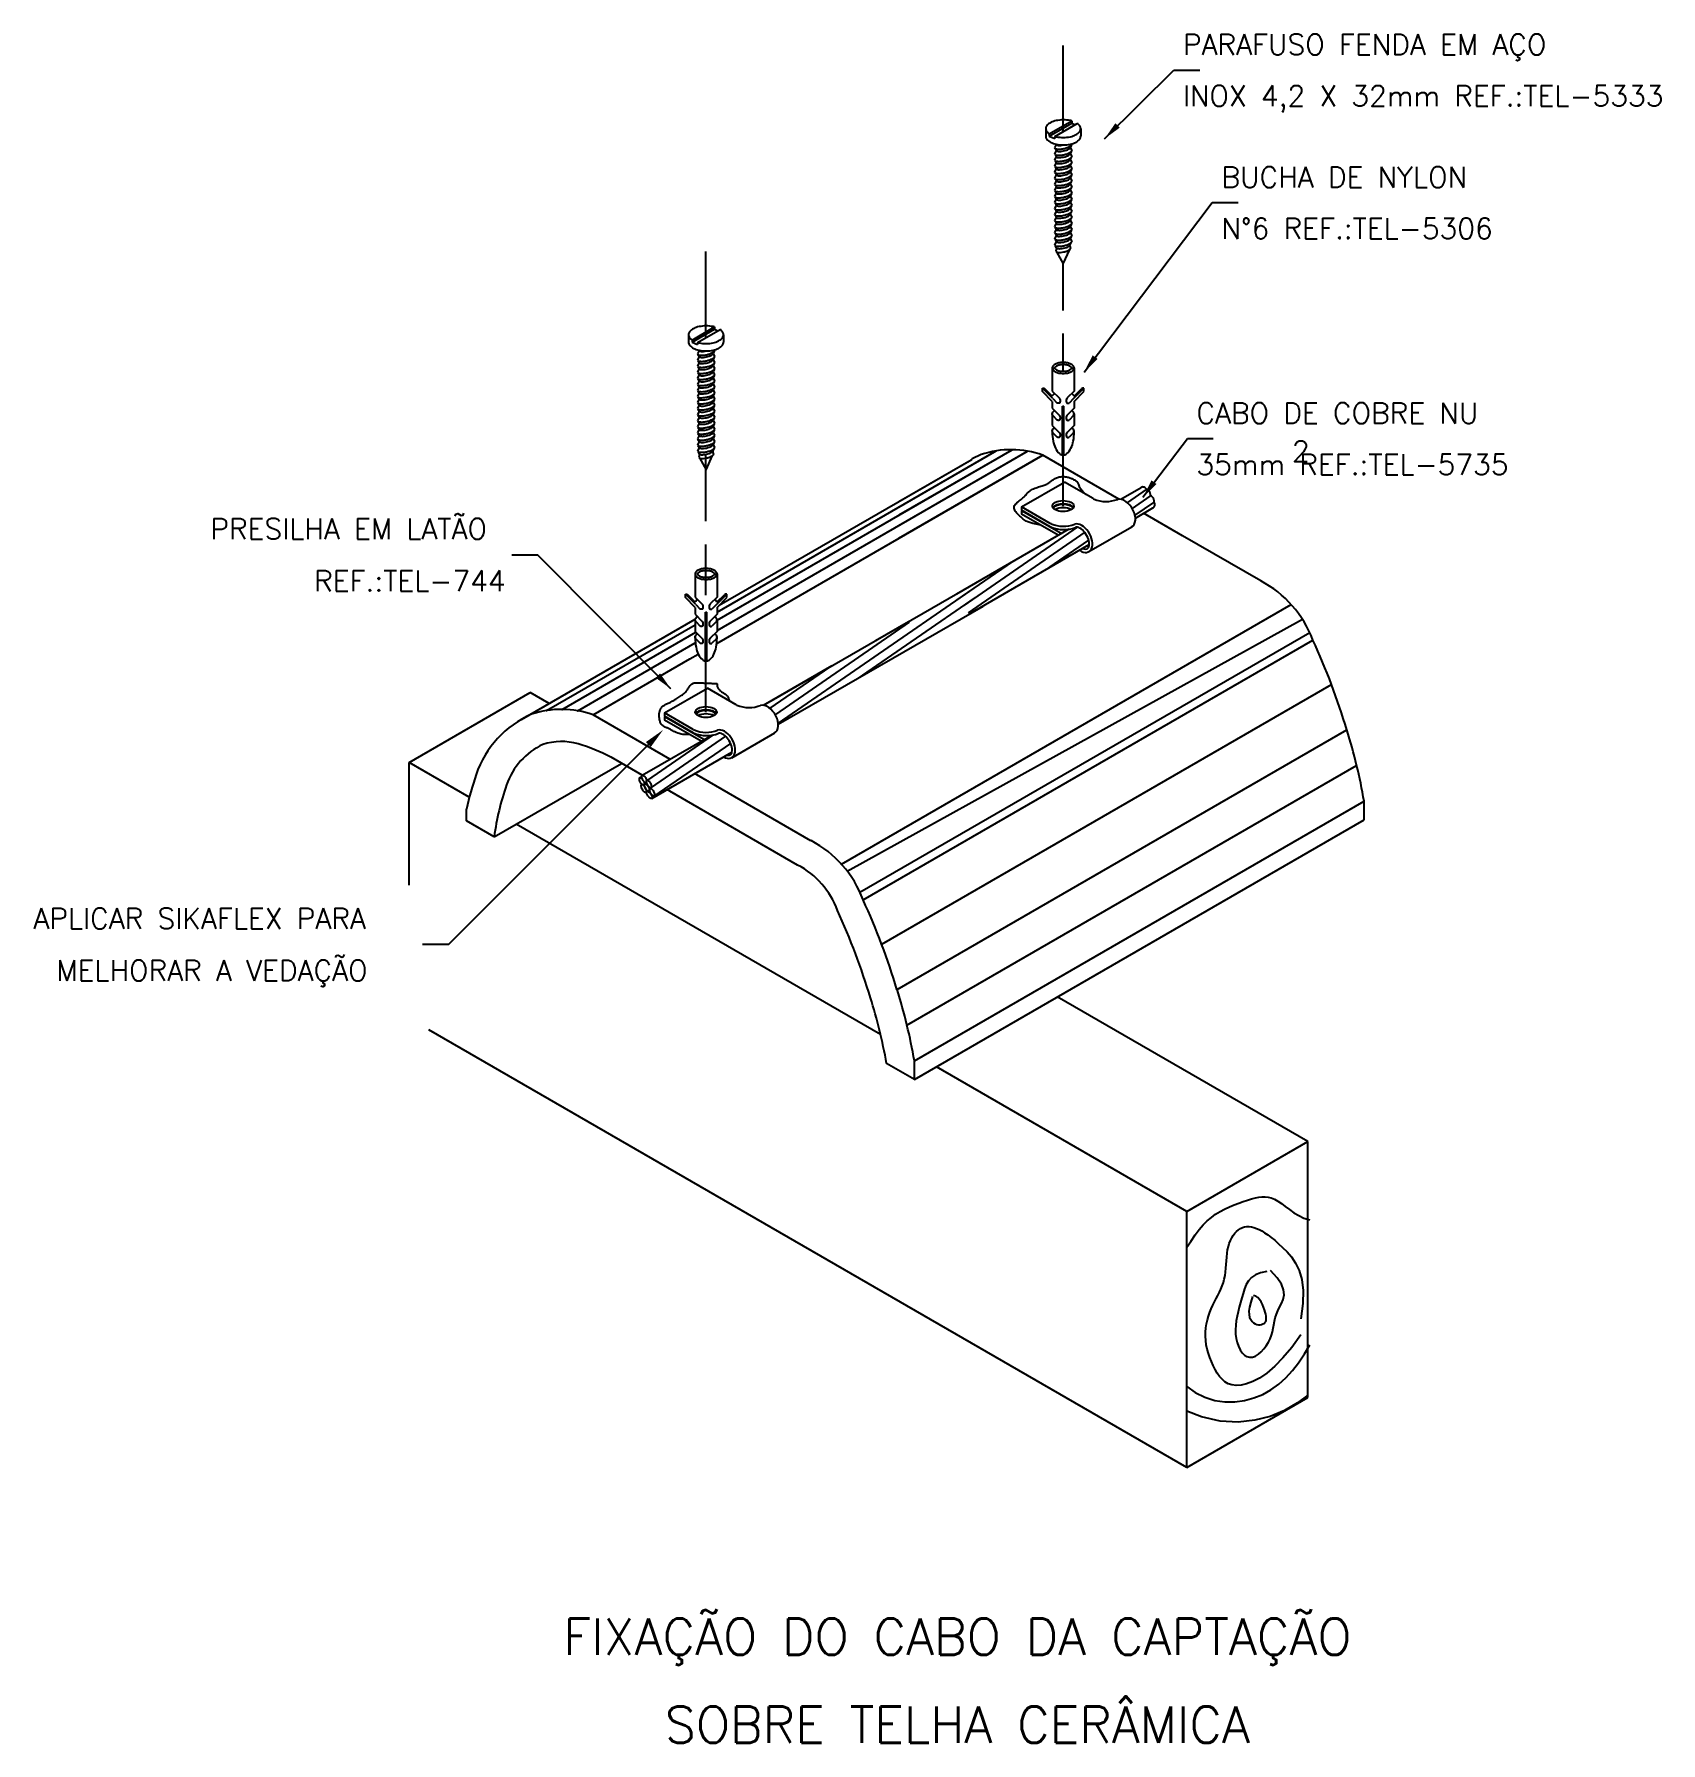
# Model space of a CAD drawing. Header units: millimetres. Extents: x -6476.3 to -6460.6, y -4783.2 to -4766.7.
import ezdxf
from ezdxf.enums import TextEntityAlignment as Align

# ---------------------------------------------------------------- set-up
doc = ezdxf.new("R2010")
doc.units = ezdxf.units.MM
doc.header["$LTSCALE"] = 10
doc.linetypes.add('DASHDOT', pattern=[1, 0.5, -0.25, 0, -0.25])
doc.layers.add('Termotécnica', color=7, linetype='Continuous')
doc.styles.add('r140', font='romans.shx')
doc.styles.add('r80', font='romans.shx')

msp = doc.modelspace()

# ---------------------------------------------------------------- texts
at = {"layer": 'Termotécnica', "color": 2, "style": 'r80'}
for s, p in [('PARAFUSO FENDA EM AÇO', (-6465.172, -4766.876)), ('INOX 4,2 X 32mm REF.:TEL-5333', (-6465.172, -4767.373)), ('BUCHA DE NYLON', (-6464.799, -4768.158)), ('N%%D6 REF.:TEL-5306', (-6464.799, -4768.654)), ('CABO DE COBRE NU ', (-6465.041, -4770.438)), ('2', (-6464.117, -4770.807)), ('35mm REF.:TEL-5735', (-6465.041, -4770.935)), ('PRESILHA EM LATÃO', (-6474.572, -4771.558)), ('REF.:TEL-744', (-6473.569, -4772.061))]:
    msp.add_text(s, height=0.2, dxfattribs=at).set_placement(p)
for s, p in [('    APLICAR SIKAFLEX PARA ', (-6476.879, -4775.223)), ('     MELHORAR A VEDAÇÃO', (-6476.806, -4775.725))]:
    msp.add_text(s, height=0.2, dxfattribs=at).set_placement(p, align=Align.MIDDLE_LEFT)
at = {"layer": 'Termotécnica', "color": 5, "style": 'r140'}
for s, p in [('FIXAÇÃO DO CABO DA CAPTAÇÃO', (-6467.351, -4782.444)), ('SOBRE TELHA CERÂMICA', (-6467.351, -4783.295))]:
    msp.add_text(s, height=0.35, dxfattribs=at).set_placement(p, align=Align.BOTTOM_CENTER)

# ---------------------------------------------------------------- linework, layer by layer
at = {"layer": 'Termotécnica', "color": 1, "linetype": 'DASHDOT'}
for p, q in [((-6466.329, -4767.617), (-6466.329, -4766.787)), ((-6469.781, -4769.608), (-6469.781, -4768.778)), ((-6466.329, -4769.346), (-6466.329, -4768.896)), ((-6466.329, -4769.934), (-6466.329, -4769.569)), ((-6469.781, -4771.384), (-6469.781, -4770.749)), ((-6466.329, -4771.237), (-6466.329, -4770.743)), ((-6469.781, -4772.097), (-6469.781, -4771.607)), ((-6469.781, -4773.228), (-6469.781, -4772.734))]:
    msp.add_line(p, q, dxfattribs=at)
at = {"layer": 'Termotécnica', "color": 2}
for p, q in [((-6465.928, -4767.687), (-6465.259, -4767.023)), ((-6465.259, -4767.023), (-6465.009, -4767.023)), ((-6466.463, -4767.64), (-6466.246, -4767.515)), ((-6466.463, -4767.661), (-6466.246, -4767.536)), ((-6466.41, -4767.664), (-6466.193, -4767.539)), ((-6466.246, -4767.515), (-6466.246, -4767.536)), ((-6466.246, -4767.536), (-6466.213, -4767.551)), ((-6466.497, -4767.59), (-6466.497, -4767.662)), ((-6466.463, -4767.64), (-6466.463, -4767.661)), ((-6466.463, -4767.661), (-6466.41, -4767.685)), ((-6466.41, -4767.664), (-6466.41, -4767.685)), ((-6466.159, -4767.59), (-6466.159, -4767.662)), ((-6466.396, -4767.741), (-6466.411, -4767.776)), ((-6466.396, -4767.8), (-6466.411, -4767.835)), ((-6466.396, -4767.859), (-6466.411, -4767.893)), ((-6466.407, -4767.782), (-6466.396, -4767.8)), ((-6466.407, -4767.84), (-6466.396, -4767.859)), ((-6466.249, -4767.75), (-6466.261, -4767.771)), ((-6466.261, -4767.771), (-6466.246, -4767.8)), ((-6466.249, -4767.808), (-6466.261, -4767.83)), ((-6466.261, -4767.83), (-6466.246, -4767.859)), ((-6466.249, -4767.867), (-6466.261, -4767.889)), ((-6466.396, -4767.917), (-6466.411, -4767.952)), ((-6466.396, -4767.976), (-6466.411, -4768.011)), ((-6466.396, -4768.035), (-6466.411, -4768.069)), ((-6466.407, -4767.899), (-6466.396, -4767.917)), ((-6466.407, -4767.958), (-6466.396, -4767.976)), ((-6466.407, -4768.016), (-6466.396, -4768.035)), ((-6466.261, -4767.889), (-6466.246, -4767.917)), ((-6466.249, -4767.926), (-6466.261, -4767.947)), ((-6466.261, -4767.947), (-6466.246, -4767.976)), ((-6466.249, -4767.984), (-6466.261, -4768.006)), ((-6466.261, -4768.006), (-6466.246, -4768.034)), ((-6466.249, -4768.043), (-6466.261, -4768.065)), ((-6466.396, -4768.093), (-6466.411, -4768.128)), ((-6466.396, -4768.152), (-6466.411, -4768.187)), ((-6466.396, -4768.211), (-6466.411, -4768.245)), ((-6466.407, -4768.075), (-6466.396, -4768.093)), ((-6466.407, -4768.133), (-6466.396, -4768.152)), ((-6466.407, -4768.192), (-6466.396, -4768.211)), ((-6466.261, -4768.065), (-6466.246, -4768.093)), ((-6466.249, -4768.102), (-6466.261, -4768.123)), ((-6466.261, -4768.123), (-6466.246, -4768.152)), ((-6466.249, -4768.16), (-6466.261, -4768.182)), ((-6466.261, -4768.182), (-6466.246, -4768.21)), ((-6466.396, -4768.269), (-6466.411, -4768.304)), ((-6466.396, -4768.328), (-6466.411, -4768.363)), ((-6466.407, -4768.251), (-6466.396, -4768.269)), ((-6466.407, -4768.309), (-6466.396, -4768.328)), ((-6466.407, -4768.368), (-6466.396, -4768.386)), ((-6466.249, -4768.219), (-6466.261, -4768.241)), ((-6466.261, -4768.241), (-6466.246, -4768.269)), ((-6466.249, -4768.278), (-6466.261, -4768.299)), ((-6466.261, -4768.299), (-6466.246, -4768.328)), ((-6466.249, -4768.336), (-6466.261, -4768.358)), ((-6466.261, -4768.358), (-6466.246, -4768.386)), ((-6466.126, -4769.943), (-6464.887, -4768.304)), ((-6464.887, -4768.304), (-6464.637, -4768.304)), ((-6466.396, -4768.386), (-6466.411, -4768.421)), ((-6466.396, -4768.445), (-6466.411, -4768.48)), ((-6466.396, -4768.504), (-6466.411, -4768.538)), ((-6466.407, -4768.427), (-6466.396, -4768.445)), ((-6466.407, -4768.485), (-6466.396, -4768.504)), ((-6466.407, -4768.544), (-6466.396, -4768.562)), ((-6466.249, -4768.395), (-6466.261, -4768.416)), ((-6466.261, -4768.416), (-6466.246, -4768.445)), ((-6466.249, -4768.453), (-6466.261, -4768.475)), ((-6466.261, -4768.475), (-6466.246, -4768.504)), ((-6466.249, -4768.512), (-6466.261, -4768.534)), ((-6466.261, -4768.534), (-6466.246, -4768.562)), ((-6466.396, -4768.562), (-6466.411, -4768.597)), ((-6466.396, -4768.621), (-6466.411, -4768.656)), ((-6466.396, -4768.68), (-6466.411, -4768.714)), ((-6466.407, -4768.603), (-6466.396, -4768.621)), ((-6466.407, -4768.661), (-6466.396, -4768.68)), ((-6466.249, -4768.571), (-6466.261, -4768.592)), ((-6466.261, -4768.592), (-6466.246, -4768.621)), ((-6466.249, -4768.629), (-6466.261, -4768.651)), ((-6466.261, -4768.651), (-6466.246, -4768.679)), ((-6466.261, -4768.711), (-6466.251, -4768.69)), ((-6466.408, -4768.719), (-6466.396, -4768.74)), ((-6466.393, -4768.744), (-6466.398, -4768.775)), ((-6466.393, -4768.781), (-6466.328, -4768.897)), ((-6466.328, -4768.897), (-6466.265, -4768.758)), ((-6466.265, -4768.72), (-6466.257, -4768.746)), ((-6469.915, -4769.632), (-6469.698, -4769.506)), ((-6469.915, -4769.653), (-6469.698, -4769.527)), ((-6469.862, -4769.655), (-6469.645, -4769.53)), ((-6469.698, -4769.506), (-6469.698, -4769.527)), ((-6469.698, -4769.527), (-6469.665, -4769.542)), ((-6469.949, -4769.581), (-6469.949, -4769.653)), ((-6469.915, -4769.632), (-6469.915, -4769.653)), ((-6469.915, -4769.653), (-6469.862, -4769.676)), ((-6469.862, -4769.655), (-6469.862, -4769.676)), ((-6469.611, -4769.581), (-6469.611, -4769.653)), ((-6469.848, -4769.733), (-6469.863, -4769.767)), ((-6469.848, -4769.791), (-6469.863, -4769.826)), ((-6469.848, -4769.85), (-6469.863, -4769.885)), ((-6469.859, -4769.773), (-6469.848, -4769.791)), ((-6469.859, -4769.832), (-6469.848, -4769.85)), ((-6469.701, -4769.741), (-6469.713, -4769.763)), ((-6469.713, -4769.763), (-6469.698, -4769.791)), ((-6469.701, -4769.8), (-6469.713, -4769.821)), ((-6469.713, -4769.821), (-6469.698, -4769.85)), ((-6469.701, -4769.858), (-6469.713, -4769.88)), ((-6469.848, -4769.909), (-6469.863, -4769.943)), ((-6469.848, -4769.967), (-6469.863, -4770.002)), ((-6469.848, -4770.026), (-6469.863, -4770.061)), ((-6469.859, -4769.89), (-6469.848, -4769.909)), ((-6469.859, -4769.949), (-6469.848, -4769.967)), ((-6469.859, -4770.007), (-6469.848, -4770.026)), ((-6469.713, -4769.88), (-6469.698, -4769.908)), ((-6469.701, -4769.917), (-6469.713, -4769.939)), ((-6469.713, -4769.939), (-6469.698, -4769.967)), ((-6469.701, -4769.976), (-6469.713, -4769.997)), ((-6469.713, -4769.997), (-6469.698, -4770.026)), ((-6466.434, -4769.902), (-6466.434, -4770.126)), ((-6466.222, -4769.902), (-6466.222, -4770.126)), ((-6469.848, -4770.085), (-6469.863, -4770.119)), ((-6469.848, -4770.143), (-6469.863, -4770.178)), ((-6469.859, -4770.066), (-6469.848, -4770.085)), ((-6469.859, -4770.125), (-6469.848, -4770.143)), ((-6469.859, -4770.183), (-6469.848, -4770.202)), ((-6469.701, -4770.034), (-6469.713, -4770.056)), ((-6469.713, -4770.056), (-6469.698, -4770.084)), ((-6469.701, -4770.093), (-6469.713, -4770.115)), ((-6469.713, -4770.115), (-6469.698, -4770.143)), ((-6469.701, -4770.152), (-6469.713, -4770.173)), ((-6469.713, -4770.173), (-6469.698, -4770.202)), ((-6466.428, -4770.198), (-6466.528, -4770.098)), ((-6466.528, -4770.131), (-6466.528, -4770.098)), ((-6466.434, -4770.225), (-6466.528, -4770.131)), ((-6466.434, -4770.176), (-6466.509, -4770.1)), ((-6466.434, -4770.126), (-6466.368, -4770.192)), ((-6466.222, -4770.126), (-6466.289, -4770.192)), ((-6466.228, -4770.198), (-6466.128, -4770.098)), ((-6466.223, -4770.176), (-6466.147, -4770.1)), ((-6466.222, -4770.225), (-6466.128, -4770.131)), ((-6466.128, -4770.131), (-6466.128, -4770.098)), ((-6469.848, -4770.202), (-6469.863, -4770.237)), ((-6469.848, -4770.26), (-6469.863, -4770.295)), ((-6469.848, -4770.319), (-6469.863, -4770.354)), ((-6469.859, -4770.242), (-6469.848, -4770.26)), ((-6469.859, -4770.301), (-6469.848, -4770.319)), ((-6469.859, -4770.359), (-6469.848, -4770.378)), ((-6469.701, -4770.21), (-6469.713, -4770.232)), ((-6469.713, -4770.232), (-6469.698, -4770.26)), ((-6469.701, -4770.269), (-6469.713, -4770.29)), ((-6469.713, -4770.29), (-6469.698, -4770.319)), ((-6469.701, -4770.327), (-6469.713, -4770.349)), ((-6469.713, -4770.349), (-6469.698, -4770.378)), ((-6466.434, -4770.225), (-6466.434, -4770.292)), ((-6466.434, -4770.292), (-6466.366, -4770.36)), ((-6466.434, -4770.347), (-6466.434, -4770.457)), ((-6466.428, -4770.198), (-6466.385, -4770.241)), ((-6466.334, -4770.272), (-6466.322, -4770.272)), ((-6466.334, -4770.743), (-6466.334, -4770.272)), ((-6466.322, -4770.743), (-6466.322, -4770.272)), ((-6466.222, -4770.292), (-6466.291, -4770.36)), ((-6466.228, -4770.198), (-6466.271, -4770.241)), ((-6466.222, -4770.225), (-6466.222, -4770.292)), ((-6466.222, -4770.347), (-6466.222, -4770.457)), ((-6469.848, -4770.378), (-6469.863, -4770.412)), ((-6469.848, -4770.436), (-6469.863, -4770.471)), ((-6469.848, -4770.495), (-6469.863, -4770.53)), ((-6469.859, -4770.418), (-6469.848, -4770.436)), ((-6469.859, -4770.477), (-6469.848, -4770.495)), ((-6469.701, -4770.386), (-6469.713, -4770.408)), ((-6469.713, -4770.408), (-6469.698, -4770.436)), ((-6469.701, -4770.445), (-6469.713, -4770.466)), ((-6469.713, -4770.466), (-6469.698, -4770.495)), ((-6469.701, -4770.503), (-6469.713, -4770.525)), ((-6469.713, -4770.525), (-6469.698, -4770.553)), ((-6466.434, -4770.457), (-6466.366, -4770.526)), ((-6466.428, -4770.363), (-6466.385, -4770.406)), ((-6466.222, -4770.457), (-6466.291, -4770.526)), ((-6466.228, -4770.363), (-6466.271, -4770.406)), ((-6469.848, -4770.554), (-6469.863, -4770.588)), ((-6469.848, -4770.612), (-6469.863, -4770.647)), ((-6469.848, -4770.671), (-6469.863, -4770.706)), ((-6469.859, -4770.535), (-6469.848, -4770.554)), ((-6469.859, -4770.594), (-6469.848, -4770.612)), ((-6469.859, -4770.652), (-6469.848, -4770.671)), ((-6469.701, -4770.562), (-6469.713, -4770.584)), ((-6469.713, -4770.584), (-6469.698, -4770.612)), ((-6469.701, -4770.621), (-6469.713, -4770.642)), ((-6469.713, -4770.642), (-6469.698, -4770.671)), ((-6469.713, -4770.702), (-6469.703, -4770.681)), ((-6466.428, -4770.528), (-6466.385, -4770.572)), ((-6466.228, -4770.528), (-6466.271, -4770.572)), ((-6465.557, -4771.152), (-6465.128, -4770.584)), ((-6465.128, -4770.584), (-6464.878, -4770.584)), ((-6469.86, -4770.71), (-6469.848, -4770.731)), ((-6469.845, -4770.735), (-6469.85, -4770.767)), ((-6469.845, -4770.772), (-6469.78, -4770.888)), ((-6469.78, -4770.888), (-6469.717, -4770.749)), ((-6469.717, -4770.711), (-6469.709, -4770.737)), ((-6466.73, -4771.245), (-6466.315, -4771.006)), ((-6466.038, -4771.165), (-6466.315, -4771.006)), ((-6465.772, -4771.17), (-6465.576, -4771.057)), ((-6466.73, -4771.245), (-6466.73, -4771.277)), ((-6466.453, -4771.405), (-6466.73, -4771.245)), ((-6466.453, -4771.437), (-6466.73, -4771.277)), ((-6466.73, -4771.283), (-6466.724, -4771.28)), ((-6466.73, -4771.283), (-6466.73, -4771.315)), ((-6466.349, -4771.503), (-6466.73, -4771.283)), ((-6466.377, -4771.519), (-6466.73, -4771.315)), ((-6465.631, -4771.353), (-6465.461, -4771.255)), ((-6467.357, -4772.084), (-6466.27, -4771.457)), ((-6466.445, -4771.409), (-6466.453, -4771.405)), ((-6466.445, -4771.441), (-6466.453, -4771.437)), ((-6466.08, -4771.677), (-6465.665, -4771.438)), ((-6466.734, -4771.989), (-6466.076, -4771.61)), ((-6471.407, -4771.711), (-6471.657, -4771.711)), ((-6470.12, -4773.004), (-6471.407, -4771.711)), ((-6469.886, -4771.893), (-6469.886, -4772.117)), ((-6469.674, -4771.893), (-6469.674, -4772.117)), ((-6467.241, -4772.282), (-6466.734, -4771.989)), ((-6469.98, -4772.122), (-6469.98, -4772.089)), ((-6469.88, -4772.189), (-6469.98, -4772.089)), ((-6469.886, -4772.217), (-6469.98, -4772.122)), ((-6469.885, -4772.167), (-6469.961, -4772.092)), ((-6469.886, -4772.117), (-6469.82, -4772.183)), ((-6469.674, -4772.117), (-6469.741, -4772.183)), ((-6469.68, -4772.189), (-6469.58, -4772.089)), ((-6469.675, -4772.167), (-6469.599, -4772.092)), ((-6469.674, -4772.217), (-6469.58, -4772.122)), ((-6469.58, -4772.122), (-6469.58, -4772.089)), ((-6469.151, -4773.119), (-6467.263, -4772.03)), ((-6469.886, -4772.217), (-6469.886, -4772.283)), ((-6469.886, -4772.283), (-6469.818, -4772.352)), ((-6469.886, -4772.338), (-6469.886, -4772.448)), ((-6469.88, -4772.189), (-6469.837, -4772.232)), ((-6469.786, -4772.734), (-6469.786, -4772.263)), ((-6469.786, -4772.263), (-6469.774, -4772.263)), ((-6469.774, -4772.734), (-6469.774, -4772.263)), ((-6469.674, -4772.283), (-6469.743, -4772.352)), ((-6469.68, -4772.189), (-6469.723, -4772.232)), ((-6469.674, -4772.217), (-6469.674, -4772.283)), ((-6469.674, -4772.338), (-6469.674, -4772.448)), ((-6469.083, -4773.344), (-6467.101, -4772.203)), ((-6469.886, -4772.448), (-6469.818, -4772.517)), ((-6469.88, -4772.354), (-6469.837, -4772.398)), ((-6469.674, -4772.448), (-6469.743, -4772.517)), ((-6469.68, -4772.354), (-6469.723, -4772.398)), ((-6468.142, -4772.537), (-6467.825, -4772.354)), ((-6469.88, -4772.519), (-6469.837, -4772.563)), ((-6469.68, -4772.519), (-6469.723, -4772.563)), ((-6469.225, -4773.161), (-6468.561, -4772.778)), ((-6470.182, -4773.236), (-6469.767, -4772.997)), ((-6469.49, -4773.157), (-6469.767, -4772.997)), ((-6472.65, -4773.714), (-6471.481, -4773.039)), ((-6471.298, -4773.145), (-6471.481, -4773.039)), ((-6469.151, -4773.119), (-6469.15, -4773.118)), ((-6469.905, -4773.396), (-6470.182, -4773.236)), ((-6470.182, -4773.236), (-6470.182, -4773.268)), ((-6469.905, -4773.428), (-6470.182, -4773.268)), ((-6470.182, -4773.275), (-6470.176, -4773.272)), ((-6469.801, -4773.494), (-6470.182, -4773.275)), ((-6470.182, -4773.275), (-6470.182, -4773.307)), ((-6469.829, -4773.51), (-6470.182, -4773.307)), ((-6470.398, -4773.839), (-6469.726, -4773.451)), ((-6469.532, -4773.669), (-6469.117, -4773.429)), ((-6472.27, -4775.474), (-6470.338, -4773.542)), ((-6470.304, -4774.063), (-6469.531, -4773.616)), ((-6472.069, -4774.05), (-6472.65, -4773.714)), ((-6472.65, -4774.9), (-6472.65, -4773.714)), ((-6470.42, -4773.86), (-6470.402, -4773.85)), ((-6470.381, -4773.934), (-6470.376, -4773.931)), ((-6470.371, -4773.921), (-6470.354, -4773.912)), ((-6470.346, -4773.994), (-6470.345, -4773.993)), ((-6470.332, -4773.995), (-6470.325, -4773.991)), ((-6470.328, -4773.983), (-6470.326, -4773.982)), ((-6470.322, -4773.966), (-6470.313, -4773.96)), ((-6470.363, -4774.004), (-6470.356, -4773.999)), ((-6468.094, -4776.345), (-6471.615, -4774.312)), ((-6472.27, -4775.474), (-6472.52, -4775.474)), ((-6463.963, -4777.379), (-6466.385, -4775.981)), ((-6465.132, -4780.529), (-6472.461, -4776.298)), ((-6465.132, -4778.054), (-6467.554, -4776.656)), ((-6465.132, -4778.054), (-6463.963, -4777.379)), ((-6463.963, -4779.854), (-6463.963, -4777.379)), ((-6465.132, -4780.529), (-6465.132, -4778.054)), ((-6465.132, -4780.529), (-6463.963, -4779.854))]:
    msp.add_line(p, q, dxfattribs=at)
at = {"layer": 'Termotécnica', "color": 1}
for p, q in [((-6469.677, -4772.564), (-6466.526, -4770.744)), ((-6469.674, -4772.339), (-6466.823, -4770.693)), ((-6469.674, -4772.263), (-6466.975, -4770.704)), ((-6469.674, -4772.439), (-6466.672, -4770.706)), ((-6467.916, -4771.323), (-6466.841, -4770.703)), ((-6467.916, -4771.247), (-6466.992, -4770.714)), ((-6467.916, -4771.424), (-6466.69, -4770.716)), ((-6467.916, -4771.547), (-6466.543, -4770.754)), ((-6465.526, -4771.078), (-6465.708, -4771.203)), ((-6465.491, -4771.14), (-6465.663, -4771.259)), ((-6465.455, -4771.202), (-6465.635, -4771.326)), ((-6466.192, -4771.441), (-6467.29, -4772.197)), ((-6466.118, -4771.49), (-6467.247, -4772.268)), ((-6466.083, -4771.566), (-6466.51, -4771.86)), ((-6466.822, -4771.776), (-6467.356, -4772.143)), ((-6467.235, -4772.06), (-6469.084, -4773.334)), ((-6467.178, -4772.121), (-6468.32, -4772.907)), ((-6468.472, -4774.698), (-6464.124, -4772.188)), ((-6468.416, -4774.765), (-6464.016, -4772.33)), ((-6471.322, -4773.214), (-6469.886, -4772.385)), ((-6471.171, -4773.203), (-6469.878, -4772.456)), ((-6467.816, -4772.36), (-6469.11, -4773.252)), ((-6468.293, -4774.968), (-6463.946, -4772.459)), ((-6471.02, -4773.216), (-6469.884, -4772.56)), ((-6469.936, -4772.713), (-6469.856, -4772.667)), ((-6468.262, -4775.043), (-6463.915, -4772.533)), ((-6470.873, -4773.254), (-6469.936, -4772.713)), ((-6468.587, -4772.793), (-6469.163, -4773.19)), ((-6468.082, -4775.471), (-6463.735, -4772.961)), ((-6469.713, -4773.448), (-6470.347, -4773.885)), ((-6469.591, -4773.462), (-6470.311, -4773.958)), ((-6467.934, -4775.91), (-6463.587, -4773.401)), ((-6469.545, -4773.531), (-6470.285, -4774.04)), ((-6467.839, -4776.253), (-6463.492, -4773.743)), ((-6467.767, -4776.6), (-6463.419, -4774.09))]:
    msp.add_line(p, q, dxfattribs=at)
at = {"layer": 'Termotécnica', "color": 3}
for p, q in [((-6469.653, -4772.195), (-6467.212, -4770.786)), ((-6467.916, -4771.192), (-6467.218, -4770.789)), ((-6465.789, -4771.169), (-6466.526, -4770.744)), ((-6465.176, -4771.524), (-6465.551, -4771.307)), ((-6464.418, -4771.961), (-6465.176, -4771.524)), ((-6471.565, -4773.299), (-6469.884, -4772.329)), ((-6470.129, -4773.684), (-6470.873, -4773.254)), ((-6471.828, -4774.435), (-6470.597, -4773.724)), ((-6470.398, -4773.839), (-6470.699, -4773.665)), ((-6469.87, -4773.833), (-6469.888, -4773.823)), ((-6470.132, -4773.993), (-6470.157, -4773.978)), ((-6468.895, -4774.707), (-6470.132, -4773.993)), ((-6468.766, -4774.471), (-6469.87, -4773.833)), ((-6463.419, -4774.269), (-6463.419, -4774.09)), ((-6472.097, -4774.279), (-6472.097, -4774.167)), ((-6471.828, -4774.435), (-6472.097, -4774.279)), ((-6467.767, -4776.779), (-6463.419, -4774.269)), ((-6467.767, -4776.779), (-6468.036, -4776.624)), ((-6467.767, -4776.779), (-6467.767, -4776.6))]:
    msp.add_line(p, q, dxfattribs=at)
at = {"layer": 'Termotécnica', "color": 2}
for points in [[(-6466.246, -4767.515, 0.016409), (-6466.259, -4767.512, 0.051099), (-6466.328, -4767.505, 0.051099), (-6466.396, -4767.512, 0.064948), (-6466.448, -4767.53, 0.104203), (-6466.487, -4767.561, 0.174705), (-6466.497, -4767.59, 0.174705), (-6466.487, -4767.618, 0.06738), (-6466.463, -4767.64, 0.064948)], [(-6466.159, -4767.59, 0.174705), (-6466.169, -4767.561, 0.06738), (-6466.193, -4767.539, 0.064948)], [(-6466.497, -4767.662, 0.174705), (-6466.487, -4767.691, 0.104203), (-6466.448, -4767.722, 0.064948), (-6466.396, -4767.739, 0.051099), (-6466.328, -4767.747, 0.051099), (-6466.259, -4767.739, 0.064948), (-6466.208, -4767.722, 0.104203), (-6466.169, -4767.691, 0.174705), (-6466.159, -4767.662, 0.174705)], [(-6466.41, -4767.664, 0.016409), (-6466.396, -4767.667, 0.051099), (-6466.328, -4767.674, 0.051099), (-6466.259, -4767.667, 0.064948), (-6466.208, -4767.65, 0.104203), (-6466.169, -4767.618, 0.174705), (-6466.159, -4767.59, 0.174705)], [(-6469.698, -4769.506, 0.016409), (-6469.711, -4769.503, 0.051099), (-6469.78, -4769.496, 0.051099), (-6469.848, -4769.503, 0.064948), (-6469.9, -4769.521, 0.104203), (-6469.939, -4769.552, 0.174705), (-6469.949, -4769.581, 0.174705), (-6469.939, -4769.61, 0.06738), (-6469.915, -4769.632, 0.064948)], [(-6469.611, -4769.581, 0.174705), (-6469.621, -4769.552, 0.06738), (-6469.645, -4769.53, 0.064948)], [(-6469.949, -4769.653, 0.174705), (-6469.939, -4769.682, 0.104203), (-6469.9, -4769.713, 0.064948), (-6469.848, -4769.731, 0.051099), (-6469.78, -4769.738, 0.051099), (-6469.711, -4769.731, 0.064948), (-6469.66, -4769.713, 0.104203), (-6469.621, -4769.682, 0.174705), (-6469.611, -4769.653, 0.174705)], [(-6469.862, -4769.655, 0.016409), (-6469.848, -4769.659, 0.051099), (-6469.78, -4769.666, 0.051099), (-6469.711, -4769.659, 0.064948), (-6469.66, -4769.641, 0.104203), (-6469.621, -4769.61, 0.174705), (-6469.611, -4769.581, 0.174705)], [(-6466.434, -4770.176, -0.122515), (-6466.428, -4770.164, -0.074458), (-6466.411, -4770.149, -0.064948)], [(-6466.223, -4770.176, 0.122515), (-6466.229, -4770.164, 0.074458), (-6466.246, -4770.149, 0.064948)], [(-6466.434, -4770.347, -0.174705), (-6466.428, -4770.329, -0.074458), (-6466.411, -4770.314, -0.064948)], [(-6466.428, -4770.365, -0.174705), (-6466.434, -4770.347, -0.174705)], [(-6466.428, -4770.363, -0.021127), (-6466.43, -4770.362, -0.170198)], [(-6466.222, -4770.347, 0.174705), (-6466.229, -4770.329, 0.074458), (-6466.246, -4770.314, 0.064948)], [(-6466.229, -4770.365, 0.174705), (-6466.222, -4770.347, 0.174705)], [(-6466.228, -4770.363, 0.021127), (-6466.227, -4770.362, 0.170198)], [(-6466.434, -4770.512, -0.174705), (-6466.428, -4770.494, -0.074458), (-6466.411, -4770.479, -0.064948)], [(-6466.434, -4770.509, 0.005298), (-6466.434, -4770.519, 0.048405), (-6466.425, -4770.61, 0.062165), (-6466.403, -4770.677, 0.102796), (-6466.364, -4770.73, 0.153617), (-6466.334, -4770.743, 0.181773)], [(-6466.43, -4770.527, -0.138405), (-6466.434, -4770.512, -0.174705)], [(-6466.428, -4770.528, -0.021127), (-6466.43, -4770.527, -0.170198)], [(-6466.322, -4770.743, 0.153617), (-6466.293, -4770.73, 0.102796), (-6466.253, -4770.677, 0.062165), (-6466.231, -4770.61, 0.048405), (-6466.222, -4770.519, 0.005298), (-6466.223, -4770.509, 0.062165)], [(-6466.222, -4770.512, 0.174705), (-6466.229, -4770.494, 0.074458), (-6466.246, -4770.479, 0.064948)], [(-6466.229, -4770.53, 0.174705), (-6466.222, -4770.512, 0.174705)], [(-6466.228, -4770.528, 0.021127), (-6466.227, -4770.527, 0.170198)], [(-6469.885, -4772.167, -0.122515), (-6469.88, -4772.155, -0.074458), (-6469.863, -4772.14, -0.064948)], [(-6469.675, -4772.167, 0.122515), (-6469.681, -4772.155, 0.074458), (-6469.698, -4772.14, 0.064948)], [(-6469.886, -4772.338, -0.174705), (-6469.88, -4772.32, -0.074458), (-6469.863, -4772.305, -0.064948)], [(-6469.88, -4772.356, -0.174705), (-6469.886, -4772.338, -0.174705)], [(-6469.674, -4772.338, 0.174705), (-6469.681, -4772.32, 0.074458), (-6469.698, -4772.305, 0.064948)], [(-6469.681, -4772.356, 0.174705), (-6469.674, -4772.338, 0.174705)], [(-6469.886, -4772.503, -0.174705), (-6469.88, -4772.486, -0.074458), (-6469.863, -4772.471, -0.064948)], [(-6469.886, -4772.5, 0.005298), (-6469.886, -4772.51, 0.048405), (-6469.877, -4772.601, 0.062165), (-6469.855, -4772.669, 0.102796), (-6469.816, -4772.721, 0.153617), (-6469.786, -4772.734, 0.181773)], [(-6469.882, -4772.518, -0.138405), (-6469.886, -4772.503, -0.174705)], [(-6469.88, -4772.354, -0.021127), (-6469.882, -4772.353, -0.170198)], [(-6469.774, -4772.734, 0.153617), (-6469.745, -4772.721, 0.102796), (-6469.705, -4772.669, 0.062165), (-6469.683, -4772.601, 0.048405), (-6469.674, -4772.51, 0.005298), (-6469.674, -4772.5, 0.062165)], [(-6469.674, -4772.503, 0.174705), (-6469.681, -4772.486, 0.074458), (-6469.698, -4772.471, 0.064948)], [(-6469.681, -4772.521, 0.174705), (-6469.674, -4772.503, 0.174705)], [(-6469.68, -4772.354, 0.021127), (-6469.679, -4772.353, 0.170198)], [(-6469.88, -4772.519, -0.021127), (-6469.882, -4772.518, -0.170198)], [(-6469.68, -4772.519, 0.021127), (-6469.679, -4772.518, 0.170198)], [(-6470.382, -4773.935, -0.207457), (-6470.388, -4773.935, -0.095933), (-6470.398, -4773.929, -0.052726), (-6470.407, -4773.92, -0.039847), (-6470.416, -4773.905, -0.039847), (-6470.422, -4773.889, -0.052726), (-6470.425, -4773.877, -0.095933), (-6470.424, -4773.865, -0.207457), (-6470.42, -4773.86, -0.207457), (-6470.415, -4773.86, -0.095933), (-6470.405, -4773.866, -0.052726), (-6470.396, -4773.876, -0.001764), (-6470.395, -4773.876, -0.039847)], [(-6470.363, -4774.004, -0.207457), (-6470.369, -4774.004, -0.095933), (-6470.379, -4773.998, -0.052726), (-6470.388, -4773.989, -0.039847), (-6470.397, -4773.974, -0.039847), (-6470.404, -4773.958, -0.052726), (-6470.407, -4773.946, -0.095933), (-6470.406, -4773.934, -0.207457), (-6470.402, -4773.929, -0.130458), (-6470.398, -4773.929, -0.095933)], [(-6470.359, -4773.912, -0.207457), (-6470.364, -4773.913, -0.095933), (-6470.374, -4773.907, -0.052726), (-6470.383, -4773.897, -0.039847), (-6470.392, -4773.883, -0.039847), (-6470.399, -4773.867, -0.052726), (-6470.402, -4773.854, -0.095933), (-6470.401, -4773.842, -0.207457), (-6470.397, -4773.838, -0.207457), (-6470.391, -4773.838, -0.095933), (-6470.381, -4773.844, -0.052726), (-6470.372, -4773.853, -0.039847), (-6470.363, -4773.868, -0.039847), (-6470.357, -4773.884, -0.027092), (-6470.355, -4773.89, -0.095933)], [(-6470.385, -4773.936, -0.049151), (-6470.377, -4773.945, -0.039847), (-6470.368, -4773.959, -0.039847), (-6470.362, -4773.975, -0.052726), (-6470.359, -4773.988, -0.095933), (-6470.36, -4773.999, -0.207457), (-6470.363, -4774.004, -0.207457)], [(-6470.384, -4773.897, -0.023019), (-6470.38, -4773.906, -0.052726), (-6470.377, -4773.919, -0.095933), (-6470.378, -4773.93, -0.207457), (-6470.382, -4773.935, -0.207457)], [(-6470.355, -4773.908, -0.1939), (-6470.359, -4773.912, -0.207457)]]:
    msp.add_lwpolyline(points, format="xyb", dxfattribs=at)
at = {"layer": 'Termotécnica', "color": 1}
for points in [[(-6466.411, -4767.776, 0.24548), (-6466.405, -4767.782, 0.082009), (-6466.383, -4767.788, 0.04047), (-6466.358, -4767.788, 0.029714), (-6466.323, -4767.782, 0.029714), (-6466.29, -4767.773, 0.04047), (-6466.267, -4767.763, 0.082009), (-6466.248, -4767.749, 0.24548), (-6466.246, -4767.741, 0.24548)], [(-6466.411, -4767.835, 0.24548), (-6466.405, -4767.841, 0.082009), (-6466.383, -4767.846, 0.04047), (-6466.358, -4767.846, 0.029714), (-6466.323, -4767.841, 0.029714), (-6466.29, -4767.832, 0.04047), (-6466.267, -4767.822, 0.082009), (-6466.248, -4767.808, 0.24548), (-6466.246, -4767.8, 0.24548)], [(-6466.411, -4767.893, 0.24548), (-6466.405, -4767.9, 0.082009), (-6466.383, -4767.905, 0.04047), (-6466.358, -4767.905, 0.029714), (-6466.323, -4767.9, 0.029714), (-6466.29, -4767.891, 0.04047), (-6466.267, -4767.88, 0.082009), (-6466.248, -4767.866, 0.24548), (-6466.246, -4767.859, 0.24548)], [(-6466.396, -4767.741, 0.24548), (-6466.391, -4767.747, 0.082009), (-6466.373, -4767.751, 0.04047), (-6466.352, -4767.751, 0.029714), (-6466.324, -4767.747, 0.000336), (-6466.324, -4767.746, 0.04047)], [(-6466.396, -4767.8, 0.24548), (-6466.391, -4767.805, 0.082009), (-6466.373, -4767.81, 0.04047), (-6466.352, -4767.809, 0.029714), (-6466.324, -4767.805, 0.029714), (-6466.297, -4767.798, 0.04047), (-6466.278, -4767.789, 0.082009), (-6466.263, -4767.778, 0.24548), (-6466.261, -4767.771, 0.24548)], [(-6466.396, -4767.859, 0.24548), (-6466.391, -4767.864, 0.082009), (-6466.373, -4767.868, 0.04047), (-6466.352, -4767.868, 0.029714), (-6466.324, -4767.864, 0.029714), (-6466.297, -4767.856, 0.04047), (-6466.278, -4767.848, 0.082009), (-6466.263, -4767.837, 0.24548), (-6466.261, -4767.83, 0.24548)], [(-6466.411, -4767.952, 0.24548), (-6466.405, -4767.958, 0.082009), (-6466.383, -4767.964, 0.04047), (-6466.358, -4767.964, 0.029714), (-6466.323, -4767.958, 0.029714), (-6466.29, -4767.949, 0.04047), (-6466.267, -4767.939, 0.082009), (-6466.248, -4767.925, 0.24548), (-6466.246, -4767.917, 0.24548)], [(-6466.411, -4768.011, 0.24548), (-6466.405, -4768.017, 0.082009), (-6466.383, -4768.022, 0.04047), (-6466.358, -4768.022, 0.029714), (-6466.323, -4768.017, 0.029714), (-6466.29, -4768.008, 0.04047), (-6466.267, -4767.998, 0.082009), (-6466.248, -4767.984, 0.24548), (-6466.246, -4767.976, 0.24548)], [(-6466.411, -4768.069, 0.24548), (-6466.405, -4768.076, 0.082009), (-6466.383, -4768.081, 0.04047), (-6466.358, -4768.081, 0.029714), (-6466.323, -4768.076, 0.029714), (-6466.29, -4768.066, 0.04047), (-6466.267, -4768.056, 0.082009), (-6466.248, -4768.042, 0.24548), (-6466.246, -4768.034, 0.24548)], [(-6466.396, -4767.917, 0.24548), (-6466.391, -4767.922, 0.082009), (-6466.373, -4767.927, 0.04047), (-6466.352, -4767.927, 0.029714), (-6466.324, -4767.922, 0.029714), (-6466.297, -4767.915, 0.04047), (-6466.278, -4767.907, 0.082009), (-6466.263, -4767.895, 0.24548), (-6466.261, -4767.889, 0.24548)], [(-6466.396, -4767.976, 0.24548), (-6466.391, -4767.981, 0.082009), (-6466.373, -4767.986, 0.04047), (-6466.352, -4767.985, 0.029714), (-6466.324, -4767.981, 0.029714), (-6466.297, -4767.974, 0.04047), (-6466.278, -4767.965, 0.082009), (-6466.263, -4767.954, 0.24548), (-6466.261, -4767.947, 0.24548)], [(-6466.396, -4768.035, 0.24548), (-6466.391, -4768.04, 0.082009), (-6466.373, -4768.044, 0.04047), (-6466.352, -4768.044, 0.029714), (-6466.324, -4768.04, 0.029714), (-6466.297, -4768.032, 0.04047), (-6466.278, -4768.024, 0.082009), (-6466.263, -4768.012, 0.24548), (-6466.261, -4768.006, 0.24548)], [(-6466.411, -4768.128, 0.24548), (-6466.405, -4768.134, 0.082009), (-6466.383, -4768.14, 0.04047), (-6466.358, -4768.139, 0.029714), (-6466.323, -4768.134, 0.029714), (-6466.29, -4768.125, 0.04047), (-6466.267, -4768.115, 0.082009), (-6466.248, -4768.101, 0.24548), (-6466.246, -4768.093, 0.24548)], [(-6466.411, -4768.187, 0.24548), (-6466.405, -4768.193, 0.082009), (-6466.383, -4768.198, 0.04047), (-6466.358, -4768.198, 0.029714), (-6466.323, -4768.193, 0.029714), (-6466.29, -4768.184, 0.04047), (-6466.267, -4768.174, 0.082009), (-6466.248, -4768.16, 0.24548), (-6466.246, -4768.152, 0.24548)], [(-6466.411, -4768.245, 0.24548), (-6466.405, -4768.252, 0.082009), (-6466.383, -4768.257, 0.04047), (-6466.358, -4768.257, 0.029714), (-6466.323, -4768.252, 0.029714), (-6466.29, -4768.242, 0.04047), (-6466.267, -4768.232, 0.082009), (-6466.248, -4768.218, 0.24548), (-6466.246, -4768.21, 0.24548)], [(-6466.396, -4768.093, 0.24548), (-6466.391, -4768.098, 0.082009), (-6466.373, -4768.103, 0.04047), (-6466.352, -4768.103, 0.029714), (-6466.324, -4768.098, 0.029714), (-6466.297, -4768.091, 0.04047), (-6466.278, -4768.083, 0.082009), (-6466.263, -4768.071, 0.24548), (-6466.261, -4768.065, 0.24548)], [(-6466.396, -4768.152, 0.24548), (-6466.391, -4768.157, 0.082009), (-6466.373, -4768.161, 0.04047), (-6466.352, -4768.161, 0.029714), (-6466.324, -4768.157, 0.029714), (-6466.297, -4768.149, 0.04047), (-6466.278, -4768.141, 0.082009), (-6466.263, -4768.13, 0.24548), (-6466.261, -4768.123, 0.24548)], [(-6466.396, -4768.211, 0.24548), (-6466.391, -4768.216, 0.082009), (-6466.373, -4768.22, 0.04047), (-6466.352, -4768.22, 0.029714), (-6466.324, -4768.216, 0.029714), (-6466.297, -4768.208, 0.04047), (-6466.278, -4768.2, 0.082009), (-6466.263, -4768.188, 0.24548), (-6466.261, -4768.182, 0.24548)], [(-6466.411, -4768.304, 0.24548), (-6466.405, -4768.31, 0.082009), (-6466.383, -4768.316, 0.04047), (-6466.358, -4768.315, 0.029714), (-6466.323, -4768.31, 0.029714), (-6466.29, -4768.301, 0.04047), (-6466.267, -4768.291, 0.082009), (-6466.248, -4768.277, 0.24548), (-6466.246, -4768.269, 0.24548)], [(-6466.411, -4768.363, 0.24548), (-6466.405, -4768.369, 0.082009), (-6466.383, -4768.374, 0.04047), (-6466.358, -4768.374, 0.029714), (-6466.323, -4768.369, 0.029714), (-6466.29, -4768.36, 0.04047), (-6466.267, -4768.35, 0.082009), (-6466.248, -4768.335, 0.24548), (-6466.246, -4768.328, 0.24548)], [(-6466.396, -4768.269, 0.24548), (-6466.391, -4768.274, 0.082009), (-6466.373, -4768.279, 0.04047), (-6466.352, -4768.279, 0.029714), (-6466.324, -4768.274, 0.029714), (-6466.297, -4768.267, 0.04047), (-6466.278, -4768.258, 0.082009), (-6466.263, -4768.247, 0.24548), (-6466.261, -4768.241, 0.24548)], [(-6466.396, -4768.328, 0.24548), (-6466.391, -4768.333, 0.082009), (-6466.373, -4768.337, 0.04047), (-6466.352, -4768.337, 0.029714), (-6466.324, -4768.333, 0.029714), (-6466.297, -4768.325, 0.04047), (-6466.278, -4768.317, 0.082009), (-6466.263, -4768.306, 0.24548), (-6466.261, -4768.299, 0.24548)], [(-6466.396, -4768.386, 0.24548), (-6466.391, -4768.392, 0.082009), (-6466.373, -4768.396, 0.04047), (-6466.352, -4768.396, 0.029714), (-6466.324, -4768.392, 0.029714), (-6466.297, -4768.384, 0.04047), (-6466.278, -4768.376, 0.082009), (-6466.263, -4768.364, 0.24548), (-6466.261, -4768.358, 0.24548)], [(-6466.411, -4768.421, 0.24548), (-6466.405, -4768.427, 0.082009), (-6466.383, -4768.433, 0.04047), (-6466.358, -4768.433, 0.029714), (-6466.323, -4768.427, 0.029714), (-6466.29, -4768.418, 0.04047), (-6466.267, -4768.408, 0.082009), (-6466.248, -4768.394, 0.24548), (-6466.246, -4768.386, 0.24548)], [(-6466.411, -4768.48, 0.24548), (-6466.405, -4768.486, 0.082009), (-6466.383, -4768.491, 0.04047), (-6466.358, -4768.491, 0.029714), (-6466.323, -4768.486, 0.029714), (-6466.29, -4768.477, 0.04047), (-6466.267, -4768.467, 0.082009), (-6466.248, -4768.453, 0.24548), (-6466.246, -4768.445, 0.24548)], [(-6466.411, -4768.538, 0.24548), (-6466.405, -4768.545, 0.082009), (-6466.383, -4768.55, 0.04047), (-6466.358, -4768.55, 0.029714), (-6466.323, -4768.545, 0.029714), (-6466.29, -4768.536, 0.04047), (-6466.267, -4768.525, 0.082009), (-6466.248, -4768.511, 0.24548), (-6466.246, -4768.504, 0.24548)], [(-6466.396, -4768.445, 0.24548), (-6466.391, -4768.45, 0.082009), (-6466.373, -4768.455, 0.04047), (-6466.352, -4768.454, 0.029714), (-6466.324, -4768.45, 0.029714), (-6466.297, -4768.443, 0.04047), (-6466.278, -4768.434, 0.082009), (-6466.263, -4768.423, 0.24548), (-6466.261, -4768.416, 0.24548)], [(-6466.396, -4768.504, 0.24548), (-6466.391, -4768.509, 0.082009), (-6466.373, -4768.513, 0.04047), (-6466.352, -4768.513, 0.029714), (-6466.324, -4768.509, 0.029714), (-6466.297, -4768.501, 0.04047), (-6466.278, -4768.493, 0.082009), (-6466.263, -4768.482, 0.24548), (-6466.261, -4768.475, 0.24548)], [(-6466.396, -4768.562, 0.24548), (-6466.391, -4768.567, 0.082009), (-6466.373, -4768.572, 0.04047), (-6466.352, -4768.572, 0.029714), (-6466.324, -4768.567, 0.029714), (-6466.297, -4768.56, 0.04047), (-6466.278, -4768.552, 0.082009), (-6466.263, -4768.54, 0.24548), (-6466.261, -4768.534, 0.24548)], [(-6466.411, -4768.597, 0.24548), (-6466.405, -4768.603, 0.082009), (-6466.383, -4768.609, 0.04047), (-6466.358, -4768.609, 0.029714), (-6466.323, -4768.603, 0.029714), (-6466.29, -4768.594, 0.04047), (-6466.267, -4768.584, 0.082009), (-6466.248, -4768.57, 0.24548), (-6466.246, -4768.562, 0.24548)], [(-6466.411, -4768.656, 0.24548), (-6466.405, -4768.662, 0.082009), (-6466.383, -4768.667, 0.04047), (-6466.358, -4768.667, 0.029714), (-6466.323, -4768.662, 0.029714), (-6466.29, -4768.653, 0.04047), (-6466.267, -4768.643, 0.082009), (-6466.248, -4768.629, 0.24548), (-6466.246, -4768.621, 0.24548)], [(-6466.411, -4768.714, 0.24548), (-6466.405, -4768.721, 0.082009), (-6466.383, -4768.726, 0.04047), (-6466.358, -4768.726, 0.029714), (-6466.323, -4768.721, 0.029714), (-6466.29, -4768.711, 0.04047), (-6466.267, -4768.701, 0.082009), (-6466.248, -4768.687, 0.24548), (-6466.246, -4768.679, 0.24548)], [(-6466.396, -4768.621, 0.24548), (-6466.391, -4768.626, 0.082009), (-6466.373, -4768.631, 0.04047), (-6466.352, -4768.63, 0.029714), (-6466.324, -4768.626, 0.029714), (-6466.297, -4768.619, 0.04047), (-6466.278, -4768.61, 0.082009), (-6466.263, -4768.599, 0.24548), (-6466.261, -4768.592, 0.24548)], [(-6466.396, -4768.68, 0.24548), (-6466.391, -4768.685, 0.082009), (-6466.373, -4768.689, 0.04047), (-6466.352, -4768.689, 0.029714), (-6466.324, -4768.685, 0.029714), (-6466.297, -4768.677, 0.04047), (-6466.278, -4768.669, 0.082009), (-6466.263, -4768.657, 0.24548), (-6466.261, -4768.651, 0.24548)], [(-6466.398, -4768.775, 0.24548), (-6466.394, -4768.781, 0.082009), (-6466.374, -4768.785, 0.04047), (-6466.353, -4768.785, 0.029714), (-6466.323, -4768.781, 0.029714), (-6466.295, -4768.773, 0.04047), (-6466.275, -4768.764, 0.082009), (-6466.259, -4768.752, 0.24548), (-6466.257, -4768.746, 0.24548)], [(-6466.396, -4768.74, 0.24548), (-6466.391, -4768.745, 0.082009), (-6466.373, -4768.749, 0.04047), (-6466.352, -4768.749, 0.029714), (-6466.324, -4768.745, 0.029714), (-6466.297, -4768.737, 0.04047), (-6466.278, -4768.729, 0.082009), (-6466.263, -4768.718, 0.24548), (-6466.261, -4768.711, 0.24548)], [(-6469.863, -4769.767, 0.24548), (-6469.857, -4769.774, 0.082009), (-6469.835, -4769.779, 0.04047), (-6469.809, -4769.779, 0.029714), (-6469.775, -4769.774, 0.029714), (-6469.742, -4769.765, 0.04047), (-6469.719, -4769.754, 0.082009), (-6469.7, -4769.74, 0.24548), (-6469.698, -4769.733, 0.24548)], [(-6469.863, -4769.826, 0.24548), (-6469.857, -4769.832, 0.082009), (-6469.835, -4769.838, 0.04047), (-6469.809, -4769.838, 0.029714), (-6469.775, -4769.832, 0.029714), (-6469.742, -4769.823, 0.04047), (-6469.719, -4769.813, 0.082009), (-6469.7, -4769.799, 0.24548), (-6469.698, -4769.791, 0.24548)], [(-6469.863, -4769.885, 0.24548), (-6469.857, -4769.891, 0.082009), (-6469.835, -4769.896, 0.04047), (-6469.809, -4769.896, 0.029714), (-6469.775, -4769.891, 0.029714), (-6469.742, -4769.882, 0.04047), (-6469.719, -4769.872, 0.082009), (-6469.7, -4769.858, 0.24548), (-6469.698, -4769.85, 0.24548)], [(-6469.848, -4769.733, 0.24548), (-6469.843, -4769.738, 0.082009), (-6469.825, -4769.742, 0.04047), (-6469.804, -4769.742, 0.029714), (-6469.776, -4769.738, 0.000336), (-6469.776, -4769.738, 0.04047)], [(-6469.848, -4769.791, 0.24548), (-6469.843, -4769.796, 0.082009), (-6469.825, -4769.801, 0.04047), (-6469.804, -4769.801, 0.029714), (-6469.776, -4769.796, 0.029714), (-6469.749, -4769.789, 0.04047), (-6469.73, -4769.781, 0.082009), (-6469.715, -4769.769, 0.24548), (-6469.713, -4769.763, 0.24548)], [(-6469.848, -4769.85, 0.24548), (-6469.843, -4769.855, 0.082009), (-6469.825, -4769.86, 0.04047), (-6469.804, -4769.859, 0.029714), (-6469.776, -4769.855, 0.029714), (-6469.749, -4769.848, 0.04047), (-6469.73, -4769.839, 0.082009), (-6469.715, -4769.828, 0.24548), (-6469.713, -4769.821, 0.24548)], [(-6469.863, -4769.943, 0.24548), (-6469.857, -4769.95, 0.082009), (-6469.835, -4769.955, 0.04047), (-6469.809, -4769.955, 0.029714), (-6469.775, -4769.95, 0.029714), (-6469.742, -4769.94, 0.04047), (-6469.719, -4769.93, 0.082009), (-6469.7, -4769.916, 0.24548), (-6469.698, -4769.908, 0.24548)], [(-6469.863, -4770.002, 0.24548), (-6469.857, -4770.008, 0.082009), (-6469.835, -4770.014, 0.04047), (-6469.809, -4770.013, 0.029714), (-6469.775, -4770.008, 0.029714), (-6469.742, -4769.999, 0.04047), (-6469.719, -4769.989, 0.082009), (-6469.7, -4769.975, 0.24548), (-6469.698, -4769.967, 0.24548)], [(-6469.863, -4770.061, 0.24548), (-6469.857, -4770.067, 0.082009), (-6469.835, -4770.072, 0.04047), (-6469.809, -4770.072, 0.029714), (-6469.775, -4770.067, 0.029714), (-6469.742, -4770.058, 0.04047), (-6469.719, -4770.048, 0.082009), (-6469.7, -4770.034, 0.24548), (-6469.698, -4770.026, 0.24548)], [(-6469.848, -4769.909, 0.24548), (-6469.843, -4769.914, 0.082009), (-6469.825, -4769.918, 0.04047), (-6469.804, -4769.918, 0.029714), (-6469.776, -4769.914, 0.029714), (-6469.749, -4769.906, 0.04047), (-6469.73, -4769.898, 0.082009), (-6469.715, -4769.886, 0.24548), (-6469.713, -4769.88, 0.24548)], [(-6469.848, -4769.967, 0.24548), (-6469.843, -4769.972, 0.082009), (-6469.825, -4769.977, 0.04047), (-6469.804, -4769.977, 0.029714), (-6469.776, -4769.972, 0.029714), (-6469.749, -4769.965, 0.04047), (-6469.73, -4769.957, 0.082009), (-6469.715, -4769.945, 0.24548), (-6469.713, -4769.939, 0.24548)], [(-6469.848, -4770.026, 0.24548), (-6469.843, -4770.031, 0.082009), (-6469.825, -4770.035, 0.04047), (-6469.804, -4770.035, 0.029714), (-6469.776, -4770.031, 0.029714), (-6469.749, -4770.023, 0.04047), (-6469.73, -4770.015, 0.082009), (-6469.715, -4770.004, 0.24548), (-6469.713, -4769.997, 0.24548)], [(-6469.863, -4770.119, 0.24548), (-6469.857, -4770.126, 0.082009), (-6469.835, -4770.131, 0.04047), (-6469.809, -4770.131, 0.029714), (-6469.775, -4770.126, 0.029714), (-6469.742, -4770.116, 0.04047), (-6469.719, -4770.106, 0.082009), (-6469.7, -4770.092, 0.24548), (-6469.698, -4770.084, 0.24548)], [(-6469.863, -4770.178, 0.24548), (-6469.857, -4770.184, 0.082009), (-6469.835, -4770.19, 0.04047), (-6469.809, -4770.189, 0.029714), (-6469.775, -4770.184, 0.029714), (-6469.742, -4770.175, 0.04047), (-6469.719, -4770.165, 0.082009), (-6469.7, -4770.151, 0.24548), (-6469.698, -4770.143, 0.24548)], [(-6469.848, -4770.085, 0.24548), (-6469.843, -4770.09, 0.082009), (-6469.825, -4770.094, 0.04047), (-6469.804, -4770.094, 0.029714), (-6469.776, -4770.09, 0.029714), (-6469.749, -4770.082, 0.04047), (-6469.73, -4770.074, 0.082009), (-6469.715, -4770.062, 0.24548), (-6469.713, -4770.056, 0.24548)], [(-6469.848, -4770.143, 0.24548), (-6469.843, -4770.148, 0.082009), (-6469.825, -4770.153, 0.04047), (-6469.804, -4770.152, 0.029714), (-6469.776, -4770.148, 0.029714), (-6469.749, -4770.141, 0.04047), (-6469.73, -4770.132, 0.082009), (-6469.715, -4770.121, 0.24548), (-6469.713, -4770.115, 0.24548)], [(-6469.848, -4770.202, 0.24548), (-6469.843, -4770.207, 0.082009), (-6469.825, -4770.211, 0.04047), (-6469.804, -4770.211, 0.029714), (-6469.776, -4770.207, 0.029714), (-6469.749, -4770.199, 0.04047), (-6469.73, -4770.191, 0.082009), (-6469.715, -4770.18, 0.24548), (-6469.713, -4770.173, 0.24548)], [(-6469.863, -4770.237, 0.24548), (-6469.857, -4770.243, 0.082009), (-6469.835, -4770.248, 0.04047), (-6469.809, -4770.248, 0.029714), (-6469.775, -4770.243, 0.029714), (-6469.742, -4770.234, 0.04047), (-6469.719, -4770.223, 0.082009), (-6469.7, -4770.209, 0.24548), (-6469.698, -4770.202, 0.24548)], [(-6469.863, -4770.295, 0.24548), (-6469.857, -4770.301, 0.082009), (-6469.835, -4770.307, 0.04047), (-6469.809, -4770.307, 0.029714), (-6469.775, -4770.301, 0.029714), (-6469.742, -4770.292, 0.04047), (-6469.719, -4770.282, 0.082009), (-6469.7, -4770.268, 0.24548), (-6469.698, -4770.26, 0.24548)], [(-6469.863, -4770.354, 0.24548), (-6469.857, -4770.36, 0.082009), (-6469.835, -4770.365, 0.04047), (-6469.809, -4770.365, 0.029714), (-6469.775, -4770.36, 0.029714), (-6469.742, -4770.351, 0.04047), (-6469.719, -4770.341, 0.082009), (-6469.7, -4770.327, 0.24548), (-6469.698, -4770.319, 0.24548)], [(-6469.848, -4770.26, 0.24548), (-6469.843, -4770.266, 0.082009), (-6469.825, -4770.27, 0.04047), (-6469.804, -4770.27, 0.029714), (-6469.776, -4770.266, 0.029714), (-6469.749, -4770.258, 0.04047), (-6469.73, -4770.25, 0.082009), (-6469.715, -4770.238, 0.24548), (-6469.713, -4770.232, 0.24548)], [(-6469.848, -4770.319, 0.24548), (-6469.843, -4770.324, 0.082009), (-6469.825, -4770.329, 0.04047), (-6469.804, -4770.328, 0.029714), (-6469.776, -4770.324, 0.029714), (-6469.749, -4770.317, 0.04047), (-6469.73, -4770.308, 0.082009), (-6469.715, -4770.297, 0.24548), (-6469.713, -4770.29, 0.24548)], [(-6469.848, -4770.378, 0.24548), (-6469.843, -4770.383, 0.082009), (-6469.825, -4770.387, 0.04047), (-6469.804, -4770.387, 0.029714), (-6469.776, -4770.383, 0.029714), (-6469.749, -4770.375, 0.04047), (-6469.73, -4770.367, 0.082009), (-6469.715, -4770.356, 0.24548), (-6469.713, -4770.349, 0.24548)], [(-6469.863, -4770.412, 0.24548), (-6469.857, -4770.419, 0.082009), (-6469.835, -4770.424, 0.04047), (-6469.809, -4770.424, 0.029714), (-6469.775, -4770.419, 0.029714), (-6469.742, -4770.41, 0.04047), (-6469.719, -4770.399, 0.082009), (-6469.7, -4770.385, 0.24548), (-6469.698, -4770.378, 0.24548)], [(-6469.863, -4770.471, 0.24548), (-6469.857, -4770.477, 0.082009), (-6469.835, -4770.483, 0.04047), (-6469.809, -4770.483, 0.029714), (-6469.775, -4770.477, 0.029714), (-6469.742, -4770.468, 0.04047), (-6469.719, -4770.458, 0.082009), (-6469.7, -4770.444, 0.24548), (-6469.698, -4770.436, 0.24548)], [(-6469.863, -4770.53, 0.24548), (-6469.857, -4770.536, 0.082009), (-6469.835, -4770.541, 0.04047), (-6469.809, -4770.541, 0.029714), (-6469.775, -4770.536, 0.029714), (-6469.742, -4770.527, 0.04047), (-6469.719, -4770.517, 0.082009), (-6469.7, -4770.503, 0.24548), (-6469.698, -4770.495, 0.24548)], [(-6469.848, -4770.436, 0.24548), (-6469.843, -4770.441, 0.082009), (-6469.825, -4770.446, 0.04047), (-6469.804, -4770.446, 0.029714), (-6469.776, -4770.441, 0.029714), (-6469.749, -4770.434, 0.04047), (-6469.73, -4770.426, 0.082009), (-6469.715, -4770.414, 0.24548), (-6469.713, -4770.408, 0.24548)], [(-6469.848, -4770.495, 0.24548), (-6469.843, -4770.5, 0.082009), (-6469.825, -4770.505, 0.04047), (-6469.804, -4770.504, 0.029714), (-6469.776, -4770.5, 0.029714), (-6469.749, -4770.493, 0.04047), (-6469.73, -4770.484, 0.082009), (-6469.715, -4770.473, 0.24548), (-6469.713, -4770.466, 0.24548)], [(-6469.848, -4770.554, 0.24548), (-6469.843, -4770.559, 0.082009), (-6469.825, -4770.563, 0.04047), (-6469.804, -4770.563, 0.029714), (-6469.776, -4770.559, 0.029714), (-6469.749, -4770.551, 0.04047), (-6469.73, -4770.543, 0.082009), (-6469.715, -4770.531, 0.24548), (-6469.713, -4770.525, 0.24548)], [(-6469.863, -4770.588, 0.24548), (-6469.857, -4770.595, 0.082009), (-6469.835, -4770.6, 0.04047), (-6469.809, -4770.6, 0.029714), (-6469.775, -4770.595, 0.029714), (-6469.742, -4770.585, 0.04047), (-6469.719, -4770.575, 0.082009), (-6469.7, -4770.561, 0.24548), (-6469.698, -4770.553, 0.24548)], [(-6469.863, -4770.647, 0.24548), (-6469.857, -4770.653, 0.082009), (-6469.835, -4770.659, 0.04047), (-6469.809, -4770.658, 0.029714), (-6469.775, -4770.653, 0.029714), (-6469.742, -4770.644, 0.04047), (-6469.719, -4770.634, 0.082009), (-6469.7, -4770.62, 0.24548), (-6469.698, -4770.612, 0.24548)], [(-6469.863, -4770.706, 0.24548), (-6469.857, -4770.712, 0.082009), (-6469.835, -4770.717, 0.04047), (-6469.809, -4770.717, 0.029714), (-6469.775, -4770.712, 0.029714), (-6469.742, -4770.703, 0.04047), (-6469.719, -4770.693, 0.082009), (-6469.7, -4770.679, 0.24548), (-6469.698, -4770.671, 0.24548)], [(-6469.848, -4770.612, 0.24548), (-6469.843, -4770.617, 0.082009), (-6469.825, -4770.622, 0.04047), (-6469.804, -4770.622, 0.029714), (-6469.776, -4770.617, 0.029714), (-6469.749, -4770.61, 0.04047), (-6469.73, -4770.602, 0.082009), (-6469.715, -4770.59, 0.24548), (-6469.713, -4770.584, 0.24548)], [(-6469.848, -4770.671, 0.24548), (-6469.843, -4770.676, 0.082009), (-6469.825, -4770.68, 0.04047), (-6469.804, -4770.68, 0.029714), (-6469.776, -4770.676, 0.029714), (-6469.749, -4770.668, 0.04047), (-6469.73, -4770.66, 0.082009), (-6469.715, -4770.649, 0.24548), (-6469.713, -4770.642, 0.24548)], [(-6469.85, -4770.767, 0.24548), (-6469.845, -4770.772, 0.082009), (-6469.826, -4770.777, 0.04047), (-6469.804, -4770.777, 0.029714), (-6469.775, -4770.772, 0.029714), (-6469.747, -4770.764, 0.04047), (-6469.727, -4770.756, 0.082009), (-6469.711, -4770.744, 0.24548), (-6469.709, -4770.737, 0.24548)], [(-6469.848, -4770.731, 0.24548), (-6469.843, -4770.736, 0.082009), (-6469.825, -4770.741, 0.04047), (-6469.804, -4770.74, 0.029714), (-6469.776, -4770.736, 0.029714), (-6469.749, -4770.729, 0.04047), (-6469.73, -4770.72, 0.082009), (-6469.715, -4770.709, 0.24548), (-6469.713, -4770.702, 0.24548)]]:
    msp.add_lwpolyline(points, format="xyb", dxfattribs=at)
at = {"layer": 'Termotécnica', "color": 2}
for points in [[(-6466.222, -4769.902, 0.174705), (-6466.229, -4769.884, 0.104203), (-6466.253, -4769.865, 0.064948), (-6466.286, -4769.854, 0.051099), (-6466.328, -4769.849, 0.051099), (-6466.371, -4769.854, 0.064948), (-6466.403, -4769.865, 0.104203), (-6466.428, -4769.884, 0.174705), (-6466.434, -4769.902, 0.174705), (-6466.428, -4769.92, 0.104203), (-6466.403, -4769.94, 0.064948), (-6466.371, -4769.951, 0.051099), (-6466.328, -4769.955, 0.051099), (-6466.286, -4769.951, 0.064948), (-6466.253, -4769.94, 0.104203), (-6466.229, -4769.92, 0.174705)], [(-6466.244, -4769.902, 0.174705), (-6466.245, -4769.898, 0.104203), (-6466.263, -4769.884, 0.064948), (-6466.29, -4769.874, 0.051099), (-6466.328, -4769.87, 0.051099), (-6466.367, -4769.874, 0.064948), (-6466.394, -4769.884, 0.104203), (-6466.411, -4769.898, 0.174705), (-6466.413, -4769.902, 0.174705), (-6466.411, -4769.907, 0.104203), (-6466.394, -4769.921, 0.064948), (-6466.367, -4769.93, 0.051099), (-6466.328, -4769.934, 0.051099), (-6466.29, -4769.93, 0.064948), (-6466.263, -4769.921, 0.104203), (-6466.245, -4769.907, 0.174705)], [(-6469.674, -4771.893, 0.174705), (-6469.681, -4771.875, 0.104203), (-6469.705, -4771.856, 0.064948), (-6469.737, -4771.845, 0.051099), (-6469.78, -4771.84, 0.051099), (-6469.823, -4771.845, 0.064948), (-6469.855, -4771.856, 0.104203), (-6469.88, -4771.875, 0.174705), (-6469.886, -4771.893, 0.174705), (-6469.88, -4771.911, 0.104203), (-6469.855, -4771.931, 0.064948), (-6469.823, -4771.942, 0.051099), (-6469.78, -4771.946, 0.051099), (-6469.737, -4771.942, 0.064948), (-6469.705, -4771.931, 0.104203), (-6469.681, -4771.911, 0.174705)], [(-6469.696, -4771.893, 0.174705), (-6469.697, -4771.889, 0.104203), (-6469.715, -4771.875, 0.064948), (-6469.742, -4771.866, 0.051099), (-6469.78, -4771.862, 0.051099), (-6469.819, -4771.866, 0.064948), (-6469.846, -4771.875, 0.104203), (-6469.863, -4771.889, 0.174705), (-6469.865, -4771.893, 0.174705), (-6469.863, -4771.898, 0.104203), (-6469.846, -4771.912, 0.064948), (-6469.819, -4771.921, 0.051099), (-6469.78, -4771.925, 0.051099), (-6469.742, -4771.921, 0.064948), (-6469.715, -4771.912, 0.104203), (-6469.697, -4771.898, 0.174705)], [(-6470.333, -4773.996, -0.207457), (-6470.338, -4773.996, -0.095933), (-6470.349, -4773.99, -0.052726), (-6470.357, -4773.98, -0.039847), (-6470.366, -4773.966, -0.039847), (-6470.373, -4773.95, -0.052726), (-6470.376, -4773.937, -0.095933), (-6470.375, -4773.926, -0.207457), (-6470.371, -4773.921, -0.207457), (-6470.366, -4773.921, -0.095933), (-6470.355, -4773.927, -0.052726), (-6470.347, -4773.936, -0.039847), (-6470.338, -4773.951, -0.039847), (-6470.331, -4773.967, -0.052726), (-6470.328, -4773.979, -0.095933), (-6470.329, -4773.991, -0.207457)], [(-6470.313, -4773.96, -0.207457), (-6470.319, -4773.961, -0.095933), (-6470.329, -4773.955, -0.052726), (-6470.338, -4773.945, -0.039847), (-6470.347, -4773.931, -0.039847), (-6470.353, -4773.915, -0.052726), (-6470.356, -4773.902, -0.095933), (-6470.355, -4773.89, -0.207457), (-6470.352, -4773.886, -0.207457), (-6470.346, -4773.886, -0.095933), (-6470.336, -4773.892, -0.052726), (-6470.327, -4773.901, -0.039847), (-6470.318, -4773.916, -0.039847), (-6470.311, -4773.932, -0.052726), (-6470.309, -4773.944, -0.095933), (-6470.31, -4773.956, -0.207457)], [(-6470.304, -4774.063, -0.207457), (-6470.31, -4774.064, -0.095933), (-6470.32, -4774.06, -0.052726), (-6470.331, -4774.051, -0.039847), (-6470.342, -4774.038, -0.039847), (-6470.351, -4774.024, -0.052726), (-6470.355, -4774.012, -0.095933), (-6470.356, -4774, -0.207457), (-6470.353, -4773.995, -0.207457), (-6470.347, -4773.994, -0.095933), (-6470.336, -4773.998, -0.052726), (-6470.326, -4774.006, -0.039847), (-6470.315, -4774.019, -0.039847), (-6470.306, -4774.034, -0.052726), (-6470.302, -4774.046, -0.095933), (-6470.301, -4774.058, -0.207457)], [(-6470.283, -4774.04, -0.207457), (-6470.289, -4774.04, -0.095933), (-6470.299, -4774.034, -0.052726), (-6470.308, -4774.025, -0.039847), (-6470.317, -4774.01, -0.039847), (-6470.324, -4773.994, -0.052726), (-6470.326, -4773.981, -0.095933), (-6470.325, -4773.97, -0.207457), (-6470.322, -4773.965, -0.207457), (-6470.316, -4773.965, -0.095933), (-6470.306, -4773.971, -0.052726), (-6470.297, -4773.98, -0.039847), (-6470.288, -4773.995, -0.039847), (-6470.281, -4774.011, -0.052726), (-6470.279, -4774.024, -0.095933), (-6470.28, -4774.035, -0.207457)]]:
    msp.add_lwpolyline(points, format="xyb", close=True, dxfattribs=at)
for points in [[(-6466.528, -4770.098), (-6466.523, -4770.096), (-6466.516, -4770.097), (-6466.509, -4770.1)], [(-6466.368, -4770.192), (-6466.366, -4770.194), (-6466.365, -4770.196), (-6466.364, -4770.198), (-6466.363, -4770.199), (-6466.362, -4770.201), (-6466.362, -4770.202), (-6466.361, -4770.203), (-6466.361, -4770.204), (-6466.36, -4770.205), (-6466.36, -4770.206), (-6466.36, -4770.207), (-6466.359, -4770.208), (-6466.359, -4770.209), (-6466.359, -4770.21), (-6466.359, -4770.21), (-6466.359, -4770.211), (-6466.358, -4770.212), (-6466.358, -4770.213), (-6466.358, -4770.214), (-6466.358, -4770.215), (-6466.358, -4770.216), (-6466.358, -4770.217), (-6466.358, -4770.218), (-6466.358, -4770.218), (-6466.358, -4770.219), (-6466.358, -4770.221), (-6466.358, -4770.222), (-6466.358, -4770.223), (-6466.358, -4770.224), (-6466.359, -4770.225), (-6466.359, -4770.226), (-6466.359, -4770.227), (-6466.359, -4770.227), (-6466.359, -4770.228), (-6466.359, -4770.229), (-6466.36, -4770.23), (-6466.36, -4770.231), (-6466.36, -4770.232), (-6466.36, -4770.233), (-6466.36, -4770.234), (-6466.361, -4770.235), (-6466.361, -4770.235), (-6466.361, -4770.236), (-6466.362, -4770.237), (-6466.362, -4770.237), (-6466.362, -4770.238), (-6466.363, -4770.239), (-6466.363, -4770.239), (-6466.363, -4770.24), (-6466.364, -4770.24), (-6466.364, -4770.241), (-6466.365, -4770.241), (-6466.365, -4770.241), (-6466.366, -4770.242), (-6466.366, -4770.242), (-6466.367, -4770.242), (-6466.367, -4770.243), (-6466.368, -4770.243), (-6466.369, -4770.243), (-6466.369, -4770.243), (-6466.37, -4770.243), (-6466.371, -4770.243), (-6466.371, -4770.243), (-6466.372, -4770.243), (-6466.373, -4770.243), (-6466.374, -4770.244), (-6466.376, -4770.244), (-6466.377, -4770.243), (-6466.379, -4770.243), (-6466.381, -4770.243), (-6466.383, -4770.242), (-6466.385, -4770.241)], [(-6466.289, -4770.192), (-6466.29, -4770.194), (-6466.292, -4770.196), (-6466.293, -4770.198), (-6466.294, -4770.199), (-6466.294, -4770.201), (-6466.295, -4770.202), (-6466.295, -4770.203), (-6466.296, -4770.204), (-6466.296, -4770.205), (-6466.297, -4770.206), (-6466.297, -4770.207), (-6466.297, -4770.208), (-6466.297, -4770.209), (-6466.298, -4770.21), (-6466.298, -4770.21), (-6466.298, -4770.211), (-6466.298, -4770.212), (-6466.298, -4770.213), (-6466.298, -4770.214), (-6466.298, -4770.215), (-6466.299, -4770.216), (-6466.299, -4770.217), (-6466.299, -4770.218), (-6466.299, -4770.218), (-6466.299, -4770.219), (-6466.299, -4770.221), (-6466.298, -4770.222), (-6466.298, -4770.223), (-6466.298, -4770.224), (-6466.298, -4770.225), (-6466.298, -4770.226), (-6466.298, -4770.227), (-6466.298, -4770.227), (-6466.297, -4770.228), (-6466.297, -4770.229), (-6466.297, -4770.23), (-6466.297, -4770.231), (-6466.297, -4770.232), (-6466.297, -4770.233), (-6466.296, -4770.234), (-6466.296, -4770.235), (-6466.296, -4770.235), (-6466.295, -4770.236), (-6466.295, -4770.237), (-6466.295, -4770.237), (-6466.294, -4770.238), (-6466.294, -4770.239), (-6466.294, -4770.239), (-6466.293, -4770.24), (-6466.293, -4770.24), (-6466.292, -4770.241), (-6466.292, -4770.241), (-6466.291, -4770.241), (-6466.291, -4770.242), (-6466.29, -4770.242), (-6466.29, -4770.242), (-6466.289, -4770.243), (-6466.289, -4770.243), (-6466.288, -4770.243), (-6466.287, -4770.243), (-6466.287, -4770.243), (-6466.286, -4770.243), (-6466.285, -4770.243), (-6466.284, -4770.243), (-6466.283, -4770.243), (-6466.282, -4770.244), (-6466.281, -4770.244), (-6466.279, -4770.243), (-6466.278, -4770.243), (-6466.276, -4770.243), (-6466.274, -4770.242), (-6466.271, -4770.241)], [(-6466.128, -4770.098), (-6466.133, -4770.096), (-6466.14, -4770.097), (-6466.147, -4770.1)], [(-6466.368, -4770.357), (-6466.366, -4770.359), (-6466.365, -4770.361), (-6466.364, -4770.363), (-6466.363, -4770.365), (-6466.362, -4770.366), (-6466.362, -4770.367), (-6466.361, -4770.369), (-6466.361, -4770.37), (-6466.36, -4770.371), (-6466.36, -4770.371), (-6466.36, -4770.372), (-6466.359, -4770.373), (-6466.359, -4770.374), (-6466.359, -4770.375), (-6466.359, -4770.376), (-6466.359, -4770.376), (-6466.358, -4770.377), (-6466.358, -4770.378), (-6466.358, -4770.379), (-6466.358, -4770.38), (-6466.358, -4770.381), (-6466.358, -4770.382), (-6466.358, -4770.383), (-6466.358, -4770.384), (-6466.358, -4770.385), (-6466.358, -4770.386), (-6466.358, -4770.387), (-6466.358, -4770.388), (-6466.358, -4770.389), (-6466.359, -4770.39), (-6466.359, -4770.391), (-6466.359, -4770.392), (-6466.359, -4770.393), (-6466.359, -4770.394), (-6466.359, -4770.395), (-6466.36, -4770.395), (-6466.36, -4770.396), (-6466.36, -4770.397), (-6466.36, -4770.398), (-6466.36, -4770.399), (-6466.361, -4770.4), (-6466.361, -4770.401), (-6466.361, -4770.401), (-6466.362, -4770.402), (-6466.362, -4770.403), (-6466.362, -4770.403), (-6466.363, -4770.404), (-6466.363, -4770.405), (-6466.363, -4770.405), (-6466.364, -4770.406), (-6466.364, -4770.406), (-6466.365, -4770.406), (-6466.365, -4770.407), (-6466.366, -4770.407), (-6466.366, -4770.407), (-6466.367, -4770.408), (-6466.367, -4770.408), (-6466.368, -4770.408), (-6466.369, -4770.408), (-6466.369, -4770.408), (-6466.37, -4770.408), (-6466.371, -4770.408), (-6466.371, -4770.409), (-6466.372, -4770.409), (-6466.373, -4770.409), (-6466.374, -4770.409), (-6466.376, -4770.409), (-6466.377, -4770.409), (-6466.379, -4770.408), (-6466.381, -4770.408), (-6466.383, -4770.407), (-6466.385, -4770.406)], [(-6466.289, -4770.357), (-6466.29, -4770.359), (-6466.292, -4770.361), (-6466.293, -4770.363), (-6466.294, -4770.365), (-6466.294, -4770.366), (-6466.295, -4770.367), (-6466.295, -4770.369), (-6466.296, -4770.37), (-6466.296, -4770.371), (-6466.297, -4770.371), (-6466.297, -4770.372), (-6466.297, -4770.373), (-6466.297, -4770.374), (-6466.298, -4770.375), (-6466.298, -4770.376), (-6466.298, -4770.376), (-6466.298, -4770.377), (-6466.298, -4770.378), (-6466.298, -4770.379), (-6466.298, -4770.38), (-6466.299, -4770.381), (-6466.299, -4770.382), (-6466.299, -4770.383), (-6466.299, -4770.384), (-6466.299, -4770.385), (-6466.299, -4770.386), (-6466.298, -4770.387), (-6466.298, -4770.388), (-6466.298, -4770.389), (-6466.298, -4770.39), (-6466.298, -4770.391), (-6466.298, -4770.392), (-6466.298, -4770.393), (-6466.297, -4770.394), (-6466.297, -4770.395), (-6466.297, -4770.395), (-6466.297, -4770.396), (-6466.297, -4770.397), (-6466.297, -4770.398), (-6466.296, -4770.399), (-6466.296, -4770.4), (-6466.296, -4770.401), (-6466.295, -4770.401), (-6466.295, -4770.402), (-6466.295, -4770.403), (-6466.294, -4770.403), (-6466.294, -4770.404), (-6466.294, -4770.405), (-6466.293, -4770.405), (-6466.293, -4770.406), (-6466.292, -4770.406), (-6466.292, -4770.406), (-6466.291, -4770.407), (-6466.291, -4770.407), (-6466.29, -4770.407), (-6466.29, -4770.408), (-6466.289, -4770.408), (-6466.289, -4770.408), (-6466.288, -4770.408), (-6466.287, -4770.408), (-6466.287, -4770.408), (-6466.286, -4770.408), (-6466.285, -4770.409), (-6466.284, -4770.409), (-6466.283, -4770.409), (-6466.282, -4770.409), (-6466.281, -4770.409), (-6466.279, -4770.409), (-6466.278, -4770.408), (-6466.276, -4770.408), (-6466.274, -4770.407), (-6466.271, -4770.406)], [(-6466.368, -4770.523), (-6466.366, -4770.525), (-6466.365, -4770.527), (-6466.364, -4770.528), (-6466.363, -4770.53), (-6466.362, -4770.531), (-6466.362, -4770.533), (-6466.361, -4770.534), (-6466.361, -4770.535), (-6466.36, -4770.536), (-6466.36, -4770.537), (-6466.36, -4770.538), (-6466.359, -4770.538), (-6466.359, -4770.539), (-6466.359, -4770.54), (-6466.359, -4770.541), (-6466.359, -4770.542), (-6466.358, -4770.542), (-6466.358, -4770.543), (-6466.358, -4770.544), (-6466.358, -4770.545), (-6466.358, -4770.546), (-6466.358, -4770.547), (-6466.358, -4770.548), (-6466.358, -4770.549), (-6466.358, -4770.55), (-6466.358, -4770.551), (-6466.358, -4770.552), (-6466.358, -4770.553), (-6466.358, -4770.554), (-6466.359, -4770.555), (-6466.359, -4770.556), (-6466.359, -4770.557), (-6466.359, -4770.558), (-6466.359, -4770.559), (-6466.359, -4770.56), (-6466.36, -4770.561), (-6466.36, -4770.562), (-6466.36, -4770.562), (-6466.36, -4770.563), (-6466.36, -4770.564), (-6466.361, -4770.565), (-6466.361, -4770.566), (-6466.361, -4770.567), (-6466.362, -4770.567), (-6466.362, -4770.568), (-6466.362, -4770.569), (-6466.363, -4770.569), (-6466.363, -4770.57), (-6466.363, -4770.57), (-6466.364, -4770.571), (-6466.364, -4770.571), (-6466.365, -4770.572), (-6466.365, -4770.572), (-6466.366, -4770.572), (-6466.366, -4770.573), (-6466.367, -4770.573), (-6466.367, -4770.573), (-6466.368, -4770.573), (-6466.369, -4770.573), (-6466.369, -4770.573), (-6466.37, -4770.574), (-6466.371, -4770.574), (-6466.371, -4770.574), (-6466.372, -4770.574), (-6466.373, -4770.574), (-6466.374, -4770.574), (-6466.376, -4770.574), (-6466.377, -4770.574), (-6466.379, -4770.574), (-6466.381, -4770.573), (-6466.383, -4770.572), (-6466.385, -4770.572)], [(-6466.289, -4770.523), (-6466.29, -4770.525), (-6466.292, -4770.527), (-6466.293, -4770.528), (-6466.294, -4770.53), (-6466.294, -4770.531), (-6466.295, -4770.533), (-6466.295, -4770.534), (-6466.296, -4770.535), (-6466.296, -4770.536), (-6466.297, -4770.537), (-6466.297, -4770.538), (-6466.297, -4770.538), (-6466.297, -4770.539), (-6466.298, -4770.54), (-6466.298, -4770.541), (-6466.298, -4770.542), (-6466.298, -4770.542), (-6466.298, -4770.543), (-6466.298, -4770.544), (-6466.298, -4770.545), (-6466.299, -4770.546), (-6466.299, -4770.547), (-6466.299, -4770.548), (-6466.299, -4770.549), (-6466.299, -4770.55), (-6466.299, -4770.551), (-6466.298, -4770.552), (-6466.298, -4770.553), (-6466.298, -4770.554), (-6466.298, -4770.555), (-6466.298, -4770.556), (-6466.298, -4770.557), (-6466.298, -4770.558), (-6466.297, -4770.559), (-6466.297, -4770.56), (-6466.297, -4770.561), (-6466.297, -4770.562), (-6466.297, -4770.562), (-6466.297, -4770.563), (-6466.296, -4770.564), (-6466.296, -4770.565), (-6466.296, -4770.566), (-6466.295, -4770.567), (-6466.295, -4770.567), (-6466.295, -4770.568), (-6466.294, -4770.569), (-6466.294, -4770.569), (-6466.294, -4770.57), (-6466.293, -4770.57), (-6466.293, -4770.571), (-6466.292, -4770.571), (-6466.292, -4770.572), (-6466.291, -4770.572), (-6466.291, -4770.572), (-6466.29, -4770.573), (-6466.29, -4770.573), (-6466.289, -4770.573), (-6466.289, -4770.573), (-6466.288, -4770.573), (-6466.287, -4770.573), (-6466.287, -4770.574), (-6466.286, -4770.574), (-6466.285, -4770.574), (-6466.284, -4770.574), (-6466.283, -4770.574), (-6466.282, -4770.574), (-6466.281, -4770.574), (-6466.279, -4770.574), (-6466.278, -4770.574), (-6466.276, -4770.573), (-6466.274, -4770.572), (-6466.271, -4770.572)], [(-6469.98, -4772.089), (-6469.975, -4772.087), (-6469.968, -4772.088), (-6469.961, -4772.092)], [(-6469.58, -4772.089), (-6469.585, -4772.087), (-6469.592, -4772.088), (-6469.599, -4772.092)], [(-6469.82, -4772.183), (-6469.818, -4772.185), (-6469.817, -4772.187), (-6469.816, -4772.189), (-6469.815, -4772.191), (-6469.814, -4772.192), (-6469.814, -4772.193), (-6469.813, -4772.195), (-6469.813, -4772.196), (-6469.812, -4772.197), (-6469.812, -4772.198), (-6469.812, -4772.198), (-6469.811, -4772.199), (-6469.811, -4772.2), (-6469.811, -4772.201), (-6469.811, -4772.202), (-6469.811, -4772.202), (-6469.81, -4772.203), (-6469.81, -4772.204), (-6469.81, -4772.205), (-6469.81, -4772.206), (-6469.81, -4772.207), (-6469.81, -4772.208), (-6469.81, -4772.209), (-6469.81, -4772.21), (-6469.81, -4772.211), (-6469.81, -4772.212), (-6469.81, -4772.213), (-6469.81, -4772.214), (-6469.81, -4772.215), (-6469.811, -4772.216), (-6469.811, -4772.217), (-6469.811, -4772.218), (-6469.811, -4772.219), (-6469.811, -4772.22), (-6469.811, -4772.221), (-6469.811, -4772.222), (-6469.812, -4772.222), (-6469.812, -4772.223), (-6469.812, -4772.224), (-6469.812, -4772.225), (-6469.813, -4772.226), (-6469.813, -4772.227), (-6469.813, -4772.227), (-6469.813, -4772.228), (-6469.814, -4772.229), (-6469.814, -4772.229), (-6469.815, -4772.23), (-6469.815, -4772.231), (-6469.815, -4772.231), (-6469.816, -4772.232), (-6469.816, -4772.232), (-6469.817, -4772.232), (-6469.817, -4772.233), (-6469.818, -4772.233), (-6469.818, -4772.233), (-6469.819, -4772.234), (-6469.819, -4772.234), (-6469.82, -4772.234), (-6469.82, -4772.234), (-6469.821, -4772.234), (-6469.822, -4772.234), (-6469.823, -4772.234), (-6469.823, -4772.235), (-6469.824, -4772.235), (-6469.825, -4772.235), (-6469.826, -4772.235), (-6469.828, -4772.235), (-6469.829, -4772.235), (-6469.831, -4772.234), (-6469.833, -4772.234), (-6469.835, -4772.233), (-6469.837, -4772.232)], [(-6469.741, -4772.183), (-6469.742, -4772.185), (-6469.744, -4772.187), (-6469.745, -4772.189), (-6469.745, -4772.191), (-6469.746, -4772.192), (-6469.747, -4772.193), (-6469.747, -4772.195), (-6469.748, -4772.196), (-6469.748, -4772.197), (-6469.749, -4772.198), (-6469.749, -4772.198), (-6469.749, -4772.199), (-6469.749, -4772.2), (-6469.75, -4772.201), (-6469.75, -4772.202), (-6469.75, -4772.202), (-6469.75, -4772.203), (-6469.75, -4772.204), (-6469.75, -4772.205), (-6469.75, -4772.206), (-6469.75, -4772.207), (-6469.751, -4772.208), (-6469.751, -4772.209), (-6469.751, -4772.21), (-6469.75, -4772.211), (-6469.75, -4772.212), (-6469.75, -4772.213), (-6469.75, -4772.214), (-6469.75, -4772.215), (-6469.75, -4772.216), (-6469.75, -4772.217), (-6469.75, -4772.218), (-6469.75, -4772.219), (-6469.749, -4772.22), (-6469.749, -4772.221), (-6469.749, -4772.222), (-6469.749, -4772.222), (-6469.749, -4772.223), (-6469.748, -4772.224), (-6469.748, -4772.225), (-6469.748, -4772.226), (-6469.748, -4772.227), (-6469.747, -4772.227), (-6469.747, -4772.228), (-6469.747, -4772.229), (-6469.746, -4772.229), (-6469.746, -4772.23), (-6469.745, -4772.231), (-6469.745, -4772.231), (-6469.745, -4772.232), (-6469.744, -4772.232), (-6469.744, -4772.232), (-6469.743, -4772.233), (-6469.743, -4772.233), (-6469.742, -4772.233), (-6469.742, -4772.234), (-6469.741, -4772.234), (-6469.741, -4772.234), (-6469.74, -4772.234), (-6469.739, -4772.234), (-6469.739, -4772.234), (-6469.738, -4772.234), (-6469.737, -4772.235), (-6469.736, -4772.235), (-6469.735, -4772.235), (-6469.734, -4772.235), (-6469.733, -4772.235), (-6469.731, -4772.235), (-6469.73, -4772.234), (-6469.728, -4772.234), (-6469.726, -4772.233), (-6469.723, -4772.232)], [(-6469.82, -4772.349), (-6469.818, -4772.351), (-6469.817, -4772.353), (-6469.816, -4772.354), (-6469.815, -4772.356), (-6469.814, -4772.357), (-6469.814, -4772.359), (-6469.813, -4772.36), (-6469.813, -4772.361), (-6469.812, -4772.362), (-6469.812, -4772.363), (-6469.812, -4772.364), (-6469.811, -4772.364), (-6469.811, -4772.365), (-6469.811, -4772.366), (-6469.811, -4772.367), (-6469.811, -4772.368), (-6469.81, -4772.368), (-6469.81, -4772.369), (-6469.81, -4772.37), (-6469.81, -4772.371), (-6469.81, -4772.372), (-6469.81, -4772.373), (-6469.81, -4772.374), (-6469.81, -4772.375), (-6469.81, -4772.376), (-6469.81, -4772.377), (-6469.81, -4772.378), (-6469.81, -4772.379), (-6469.81, -4772.38), (-6469.811, -4772.381), (-6469.811, -4772.382), (-6469.811, -4772.383), (-6469.811, -4772.384), (-6469.811, -4772.385), (-6469.811, -4772.386), (-6469.811, -4772.387), (-6469.812, -4772.388), (-6469.812, -4772.389), (-6469.812, -4772.389), (-6469.812, -4772.39), (-6469.813, -4772.391), (-6469.813, -4772.392), (-6469.813, -4772.393), (-6469.813, -4772.393), (-6469.814, -4772.394), (-6469.814, -4772.395), (-6469.815, -4772.395), (-6469.815, -4772.396), (-6469.815, -4772.396), (-6469.816, -4772.397), (-6469.816, -4772.397), (-6469.817, -4772.398), (-6469.817, -4772.398), (-6469.818, -4772.398), (-6469.818, -4772.399), (-6469.819, -4772.399), (-6469.819, -4772.399), (-6469.82, -4772.399), (-6469.82, -4772.399), (-6469.821, -4772.4), (-6469.822, -4772.4), (-6469.823, -4772.4), (-6469.823, -4772.4), (-6469.824, -4772.4), (-6469.825, -4772.4), (-6469.826, -4772.4), (-6469.828, -4772.4), (-6469.829, -4772.4), (-6469.831, -4772.4), (-6469.833, -4772.399), (-6469.835, -4772.398), (-6469.837, -4772.398)], [(-6469.741, -4772.349), (-6469.742, -4772.351), (-6469.744, -4772.353), (-6469.745, -4772.354), (-6469.745, -4772.356), (-6469.746, -4772.357), (-6469.747, -4772.359), (-6469.747, -4772.36), (-6469.748, -4772.361), (-6469.748, -4772.362), (-6469.749, -4772.363), (-6469.749, -4772.364), (-6469.749, -4772.364), (-6469.749, -4772.365), (-6469.75, -4772.366), (-6469.75, -4772.367), (-6469.75, -4772.368), (-6469.75, -4772.368), (-6469.75, -4772.369), (-6469.75, -4772.37), (-6469.75, -4772.371), (-6469.75, -4772.372), (-6469.751, -4772.373), (-6469.751, -4772.374), (-6469.751, -4772.375), (-6469.75, -4772.376), (-6469.75, -4772.377), (-6469.75, -4772.378), (-6469.75, -4772.379), (-6469.75, -4772.38), (-6469.75, -4772.381), (-6469.75, -4772.382), (-6469.75, -4772.383), (-6469.75, -4772.384), (-6469.749, -4772.385), (-6469.749, -4772.386), (-6469.749, -4772.387), (-6469.749, -4772.388), (-6469.749, -4772.389), (-6469.748, -4772.389), (-6469.748, -4772.39), (-6469.748, -4772.391), (-6469.748, -4772.392), (-6469.747, -4772.393), (-6469.747, -4772.393), (-6469.747, -4772.394), (-6469.746, -4772.395), (-6469.746, -4772.395), (-6469.745, -4772.396), (-6469.745, -4772.396), (-6469.745, -4772.397), (-6469.744, -4772.397), (-6469.744, -4772.398), (-6469.743, -4772.398), (-6469.743, -4772.398), (-6469.742, -4772.399), (-6469.742, -4772.399), (-6469.741, -4772.399), (-6469.741, -4772.399), (-6469.74, -4772.399), (-6469.739, -4772.4), (-6469.739, -4772.4), (-6469.738, -4772.4), (-6469.737, -4772.4), (-6469.736, -4772.4), (-6469.735, -4772.4), (-6469.734, -4772.4), (-6469.733, -4772.4), (-6469.731, -4772.4), (-6469.73, -4772.4), (-6469.728, -4772.399), (-6469.726, -4772.398), (-6469.723, -4772.398)], [(-6469.82, -4772.514), (-6469.818, -4772.516), (-6469.817, -4772.518), (-6469.816, -4772.52), (-6469.815, -4772.521), (-6469.814, -4772.523), (-6469.814, -4772.524), (-6469.813, -4772.525), (-6469.813, -4772.526), (-6469.812, -4772.527), (-6469.812, -4772.528), (-6469.812, -4772.529), (-6469.811, -4772.53), (-6469.811, -4772.53), (-6469.811, -4772.531), (-6469.811, -4772.532), (-6469.811, -4772.533), (-6469.81, -4772.534), (-6469.81, -4772.535), (-6469.81, -4772.535), (-6469.81, -4772.536), (-6469.81, -4772.537), (-6469.81, -4772.538), (-6469.81, -4772.539), (-6469.81, -4772.54), (-6469.81, -4772.541), (-6469.81, -4772.542), (-6469.81, -4772.543), (-6469.81, -4772.544), (-6469.81, -4772.545), (-6469.811, -4772.546), (-6469.811, -4772.547), (-6469.811, -4772.548), (-6469.811, -4772.549), (-6469.811, -4772.55), (-6469.811, -4772.551), (-6469.811, -4772.552), (-6469.812, -4772.553), (-6469.812, -4772.554), (-6469.812, -4772.555), (-6469.812, -4772.555), (-6469.813, -4772.556), (-6469.813, -4772.557), (-6469.813, -4772.558), (-6469.813, -4772.559), (-6469.814, -4772.559), (-6469.814, -4772.56), (-6469.815, -4772.56), (-6469.815, -4772.561), (-6469.815, -4772.562), (-6469.816, -4772.562), (-6469.816, -4772.563), (-6469.817, -4772.563), (-6469.817, -4772.563), (-6469.818, -4772.564), (-6469.818, -4772.564), (-6469.819, -4772.564), (-6469.819, -4772.564), (-6469.82, -4772.564), (-6469.82, -4772.565), (-6469.821, -4772.565), (-6469.822, -4772.565), (-6469.823, -4772.565), (-6469.823, -4772.565), (-6469.824, -4772.565), (-6469.825, -4772.565), (-6469.826, -4772.565), (-6469.828, -4772.565), (-6469.829, -4772.565), (-6469.831, -4772.565), (-6469.833, -4772.564), (-6469.835, -4772.564), (-6469.837, -4772.563)], [(-6469.741, -4772.514), (-6469.742, -4772.516), (-6469.744, -4772.518), (-6469.745, -4772.52), (-6469.745, -4772.521), (-6469.746, -4772.523), (-6469.747, -4772.524), (-6469.747, -4772.525), (-6469.748, -4772.526), (-6469.748, -4772.527), (-6469.749, -4772.528), (-6469.749, -4772.529), (-6469.749, -4772.53), (-6469.749, -4772.53), (-6469.75, -4772.531), (-6469.75, -4772.532), (-6469.75, -4772.533), (-6469.75, -4772.534), (-6469.75, -4772.535), (-6469.75, -4772.535), (-6469.75, -4772.536), (-6469.75, -4772.537), (-6469.751, -4772.538), (-6469.751, -4772.539), (-6469.751, -4772.54), (-6469.75, -4772.541), (-6469.75, -4772.542), (-6469.75, -4772.543), (-6469.75, -4772.544), (-6469.75, -4772.545), (-6469.75, -4772.546), (-6469.75, -4772.547), (-6469.75, -4772.548), (-6469.75, -4772.549), (-6469.749, -4772.55), (-6469.749, -4772.551), (-6469.749, -4772.552), (-6469.749, -4772.553), (-6469.749, -4772.554), (-6469.748, -4772.555), (-6469.748, -4772.555), (-6469.748, -4772.556), (-6469.748, -4772.557), (-6469.747, -4772.558), (-6469.747, -4772.559), (-6469.747, -4772.559), (-6469.746, -4772.56), (-6469.746, -4772.56), (-6469.745, -4772.561), (-6469.745, -4772.562), (-6469.745, -4772.562), (-6469.744, -4772.563), (-6469.744, -4772.563), (-6469.743, -4772.563), (-6469.743, -4772.564), (-6469.742, -4772.564), (-6469.742, -4772.564), (-6469.741, -4772.564), (-6469.741, -4772.564), (-6469.74, -4772.565), (-6469.739, -4772.565), (-6469.739, -4772.565), (-6469.738, -4772.565), (-6469.737, -4772.565), (-6469.736, -4772.565), (-6469.735, -4772.565), (-6469.734, -4772.565), (-6469.733, -4772.565), (-6469.731, -4772.565), (-6469.73, -4772.565), (-6469.728, -4772.564), (-6469.726, -4772.564), (-6469.723, -4772.563)]]:
    msp.add_lwpolyline(points, dxfattribs=at)
at = {"layer": 'Termotécnica', "color": 1}
for points in [[(-6466.544, -4771.423), (-6466.588, -4771.413), (-6466.623, -4771.404), (-6466.65, -4771.396), (-6466.671, -4771.389), (-6466.686, -4771.382), (-6466.697, -4771.376), (-6466.706, -4771.37), (-6466.714, -4771.363), (-6466.722, -4771.357), (-6466.73, -4771.349), (-6466.739, -4771.342), (-6466.747, -4771.334), (-6466.756, -4771.326), (-6466.764, -4771.318), (-6466.772, -4771.31), (-6466.779, -4771.302), (-6466.786, -4771.293), (-6466.792, -4771.285), (-6466.797, -4771.276), (-6466.801, -4771.267), (-6466.803, -4771.258), (-6466.803, -4771.25), (-6466.802, -4771.241), (-6466.798, -4771.232), (-6466.792, -4771.223), (-6466.784, -4771.214), (-6466.775, -4771.205), (-6466.765, -4771.196), (-6466.754, -4771.187), (-6466.744, -4771.179), (-6466.734, -4771.172), (-6466.725, -4771.165), (-6466.717, -4771.158), (-6466.71, -4771.152), (-6466.705, -4771.147), (-6466.7, -4771.142), (-6466.696, -4771.137), (-6466.692, -4771.132), (-6466.687, -4771.127), (-6466.683, -4771.121), (-6466.678, -4771.116), (-6466.672, -4771.11), (-6466.666, -4771.104), (-6466.659, -4771.098), (-6466.652, -4771.092), (-6466.644, -4771.086), (-6466.635, -4771.08), (-6466.625, -4771.074), (-6466.614, -4771.069), (-6466.603, -4771.065), (-6466.591, -4771.06), (-6466.579, -4771.056), (-6466.567, -4771.052), (-6466.555, -4771.048), (-6466.543, -4771.045), (-6466.532, -4771.041), (-6466.522, -4771.038), (-6466.513, -4771.034), (-6466.504, -4771.031), (-6466.495, -4771.027), (-6466.487, -4771.024), (-6466.479, -4771.02), (-6466.471, -4771.015), (-6466.464, -4771.01), (-6466.456, -4771.005), (-6466.448, -4771), (-6466.441, -4770.994), (-6466.433, -4770.988), (-6466.425, -4770.983), (-6466.417, -4770.977), (-6466.409, -4770.972), (-6466.401, -4770.968), (-6466.392, -4770.964), (-6466.384, -4770.96), (-6466.375, -4770.958), (-6466.367, -4770.956), (-6466.359, -4770.954), (-6466.35, -4770.953), (-6466.342, -4770.952), (-6466.334, -4770.952), (-6466.326, -4770.952), (-6466.318, -4770.952), (-6466.31, -4770.953), (-6466.302, -4770.954), (-6466.295, -4770.955), (-6466.287, -4770.957), (-6466.279, -4770.959), (-6466.272, -4770.961), (-6466.264, -4770.963), (-6466.256, -4770.966), (-6466.249, -4770.969), (-6466.242, -4770.972), (-6466.234, -4770.975), (-6466.228, -4770.979), (-6466.221, -4770.982), (-6466.215, -4770.985), (-6466.21, -4770.989), (-6466.205, -4770.992), (-6466.201, -4770.996), (-6466.197, -4771), (-6466.193, -4771.005), (-6466.19, -4771.01), (-6466.187, -4771.016), (-6466.184, -4771.022), (-6466.181, -4771.029), (-6466.177, -4771.038), (-6466.173, -4771.048), (-6466.166, -4771.059), (-6466.157, -4771.072), (-6466.145, -4771.087), (-6466.129, -4771.105), (-6466.109, -4771.124)], [(-6469.943, -4773.444), (-6469.964, -4773.446), (-6469.984, -4773.446), (-6470.004, -4773.444), (-6470.022, -4773.44), (-6470.039, -4773.436), (-6470.054, -4773.431), (-6470.068, -4773.426), (-6470.081, -4773.42), (-6470.092, -4773.415), (-6470.101, -4773.41), (-6470.11, -4773.406), (-6470.117, -4773.402), (-6470.124, -4773.398), (-6470.13, -4773.394), (-6470.137, -4773.391), (-6470.143, -4773.387), (-6470.15, -4773.384), (-6470.156, -4773.381), (-6470.163, -4773.379), (-6470.17, -4773.376), (-6470.177, -4773.373), (-6470.184, -4773.369), (-6470.19, -4773.366), (-6470.196, -4773.362), (-6470.201, -4773.358), (-6470.206, -4773.354), (-6470.21, -4773.349), (-6470.214, -4773.343), (-6470.217, -4773.337), (-6470.22, -4773.331), (-6470.223, -4773.324), (-6470.225, -4773.317), (-6470.227, -4773.309), (-6470.229, -4773.301), (-6470.23, -4773.293), (-6470.231, -4773.284), (-6470.232, -4773.276), (-6470.233, -4773.267), (-6470.233, -4773.259), (-6470.233, -4773.25), (-6470.232, -4773.243), (-6470.231, -4773.235), (-6470.23, -4773.228), (-6470.228, -4773.221), (-6470.226, -4773.214), (-6470.224, -4773.208), (-6470.221, -4773.202), (-6470.219, -4773.196), (-6470.215, -4773.191), (-6470.212, -4773.186), (-6470.208, -4773.181), (-6470.204, -4773.176), (-6470.2, -4773.172), (-6470.195, -4773.168), (-6470.189, -4773.164), (-6470.183, -4773.16), (-6470.177, -4773.156), (-6470.17, -4773.153), (-6470.162, -4773.149), (-6470.154, -4773.146), (-6470.146, -4773.142), (-6470.137, -4773.138), (-6470.128, -4773.134), (-6470.119, -4773.129), (-6470.109, -4773.124), (-6470.1, -4773.119), (-6470.09, -4773.113), (-6470.081, -4773.108), (-6470.071, -4773.102), (-6470.062, -4773.096), (-6470.052, -4773.09), (-6470.043, -4773.084), (-6470.034, -4773.078), (-6470.025, -4773.072), (-6470.016, -4773.066), (-6470.008, -4773.06), (-6470, -4773.054), (-6469.992, -4773.048), (-6469.985, -4773.042), (-6469.978, -4773.035), (-6469.972, -4773.027), (-6469.966, -4773.02), (-6469.961, -4773.012), (-6469.956, -4773.005), (-6469.951, -4772.997), (-6469.946, -4772.99), (-6469.942, -4772.983), (-6469.938, -4772.977), (-6469.933, -4772.971), (-6469.929, -4772.966), (-6469.924, -4772.962), (-6469.92, -4772.958), (-6469.915, -4772.955), (-6469.911, -4772.953), (-6469.906, -4772.95), (-6469.9, -4772.949), (-6469.895, -4772.947), (-6469.889, -4772.946), (-6469.883, -4772.945), (-6469.877, -4772.945), (-6469.87, -4772.945), (-6469.863, -4772.945), (-6469.855, -4772.945), (-6469.847, -4772.945), (-6469.838, -4772.946), (-6469.829, -4772.946), (-6469.819, -4772.947), (-6469.809, -4772.947), (-6469.799, -4772.948), (-6469.789, -4772.949), (-6469.779, -4772.949), (-6469.769, -4772.95), (-6469.758, -4772.95), (-6469.748, -4772.95), (-6469.739, -4772.95), (-6469.73, -4772.95), (-6469.721, -4772.951), (-6469.713, -4772.951), (-6469.706, -4772.951), (-6469.699, -4772.951), (-6469.694, -4772.951), (-6469.689, -4772.951), (-6469.686, -4772.951), (-6469.682, -4772.951), (-6469.68, -4772.951), (-6469.678, -4772.952), (-6469.677, -4772.952), (-6469.676, -4772.953), (-6469.675, -4772.954), (-6469.674, -4772.956), (-6469.674, -4772.957), (-6469.673, -4772.959), (-6469.673, -4772.961), (-6469.673, -4772.962), (-6469.673, -4772.964), (-6469.673, -4772.966), (-6469.673, -4772.968), (-6469.673, -4772.97), (-6469.673, -4772.972), (-6469.673, -4772.974), (-6469.673, -4772.976), (-6469.672, -4772.978), (-6469.672, -4772.981), (-6469.671, -4772.983), (-6469.671, -4772.985), (-6469.67, -4772.987), (-6469.669, -4772.989), (-6469.668, -4772.992), (-6469.666, -4772.995), (-6469.664, -4772.997), (-6469.662, -4773), (-6469.659, -4773.004), (-6469.656, -4773.007), (-6469.653, -4773.011), (-6469.649, -4773.015), (-6469.645, -4773.019), (-6469.641, -4773.023), (-6469.636, -4773.027), (-6469.63, -4773.031), (-6469.625, -4773.035), (-6469.619, -4773.039), (-6469.612, -4773.043), (-6469.606, -4773.048), (-6469.599, -4773.052), (-6469.593, -4773.056), (-6469.587, -4773.061), (-6469.582, -4773.066), (-6469.577, -4773.071), (-6469.573, -4773.076), (-6469.57, -4773.082), (-6469.567, -4773.088), (-6469.564, -4773.094), (-6469.562, -4773.1), (-6469.559, -4773.107), (-6469.556, -4773.114), (-6469.553, -4773.12)], [(-6465.132, -4778.401), (-6465.096, -4778.344), (-6465.054, -4778.282), (-6465.014, -4778.23), (-6464.974, -4778.184), (-6464.936, -4778.145), (-6464.896, -4778.112), (-6464.855, -4778.082), (-6464.812, -4778.055), (-6464.768, -4778.031), (-6464.722, -4778.009), (-6464.677, -4777.99), (-6464.632, -4777.973), (-6464.588, -4777.958), (-6464.546, -4777.945), (-6464.507, -4777.934), (-6464.471, -4777.924), (-6464.437, -4777.917), (-6464.406, -4777.913), (-6464.376, -4777.912), (-6464.346, -4777.916), (-6464.317, -4777.923), (-6464.286, -4777.936), (-6464.254, -4777.954), (-6464.219, -4777.978), (-6464.182, -4778.007), (-6464.142, -4778.037), (-6464.098, -4778.067), (-6464.051, -4778.094), (-6464.001, -4778.118), (-6463.946, -4778.135)], [(-6464.032, -4779.246), (-6464.12, -4779.368), (-6464.204, -4779.469), (-6464.284, -4779.551), (-6464.359, -4779.616), (-6464.43, -4779.665), (-6464.496, -4779.699), (-6464.556, -4779.722), (-6464.609, -4779.734), (-6464.656, -4779.737), (-6464.698, -4779.731), (-6464.734, -4779.719), (-6464.765, -4779.7), (-6464.793, -4779.676), (-6464.817, -4779.648), (-6464.839, -4779.616), (-6464.859, -4779.581), (-6464.878, -4779.544), (-6464.895, -4779.506), (-6464.911, -4779.467), (-6464.925, -4779.426), (-6464.936, -4779.385), (-6464.945, -4779.343), (-6464.951, -4779.302), (-6464.953, -4779.261), (-6464.953, -4779.22), (-6464.949, -4779.18), (-6464.943, -4779.141), (-6464.934, -4779.102), (-6464.923, -4779.065), (-6464.911, -4779.029), (-6464.897, -4778.994), (-6464.882, -4778.96), (-6464.866, -4778.928), (-6464.85, -4778.896), (-6464.834, -4778.866), (-6464.819, -4778.835), (-6464.805, -4778.805), (-6464.792, -4778.774), (-6464.78, -4778.742), (-6464.771, -4778.71), (-6464.764, -4778.675), (-6464.759, -4778.64), (-6464.756, -4778.604), (-6464.753, -4778.567), (-6464.751, -4778.531), (-6464.748, -4778.495), (-6464.744, -4778.459), (-6464.739, -4778.426), (-6464.732, -4778.394), (-6464.723, -4778.363), (-6464.711, -4778.335), (-6464.699, -4778.309), (-6464.684, -4778.286), (-6464.669, -4778.265), (-6464.652, -4778.247), (-6464.634, -4778.231), (-6464.616, -4778.219), (-6464.596, -4778.21), (-6464.576, -4778.204), (-6464.554, -4778.201), (-6464.532, -4778.201), (-6464.509, -4778.204), (-6464.486, -4778.209), (-6464.461, -4778.218), (-6464.435, -4778.229), (-6464.409, -4778.243), (-6464.381, -4778.26), (-6464.351, -4778.281), (-6464.319, -4778.305), (-6464.284, -4778.333), (-6464.247, -4778.366), (-6464.207, -4778.403), (-6464.164, -4778.445), (-6464.122, -4778.494), (-6464.082, -4778.554), (-6464.047, -4778.626), (-6464.022, -4778.713), (-6464.01, -4778.817), (-6464.012, -4778.943), (-6464.032, -4779.091)], [(-6464.361, -4778.635), (-6464.422, -4778.647), (-6464.471, -4778.666), (-6464.509, -4778.693), (-6464.538, -4778.725), (-6464.56, -4778.762), (-6464.577, -4778.803), (-6464.59, -4778.846), (-6464.602, -4778.89), (-6464.614, -4778.935), (-6464.626, -4778.979), (-6464.638, -4779.023), (-6464.647, -4779.067), (-6464.655, -4779.111), (-6464.661, -4779.154), (-6464.663, -4779.197), (-6464.662, -4779.239), (-6464.656, -4779.281), (-6464.647, -4779.321), (-6464.634, -4779.358), (-6464.617, -4779.392), (-6464.598, -4779.42), (-6464.576, -4779.442), (-6464.552, -4779.457), (-6464.526, -4779.464), (-6464.499, -4779.462), (-6464.471, -4779.452), (-6464.442, -4779.434), (-6464.415, -4779.411), (-6464.389, -4779.383), (-6464.365, -4779.352), (-6464.344, -4779.319), (-6464.327, -4779.285), (-6464.315, -4779.251), (-6464.305, -4779.217), (-6464.298, -4779.183), (-6464.292, -4779.15), (-6464.286, -4779.116), (-6464.278, -4779.082), (-6464.268, -4779.048), (-6464.254, -4779.014), (-6464.236, -4778.979), (-6464.217, -4778.943), (-6464.202, -4778.904), (-6464.194, -4778.861), (-6464.198, -4778.813), (-6464.219, -4778.758), (-6464.259, -4778.697), (-6464.324, -4778.626)], [(-6464.497, -4778.877), (-6464.516, -4778.932), (-6464.528, -4778.978), (-6464.533, -4779.018), (-6464.532, -4779.051), (-6464.526, -4779.078), (-6464.516, -4779.1), (-6464.503, -4779.117), (-6464.488, -4779.13), (-6464.473, -4779.14), (-6464.457, -4779.146), (-6464.441, -4779.149), (-6464.426, -4779.149), (-6464.412, -4779.146), (-6464.399, -4779.142), (-6464.387, -4779.136), (-6464.378, -4779.128), (-6464.371, -4779.119), (-6464.367, -4779.108), (-6464.365, -4779.096), (-6464.365, -4779.082), (-6464.367, -4779.066), (-6464.371, -4779.048), (-6464.377, -4779.028), (-6464.384, -4779.005), (-6464.393, -4778.98), (-6464.403, -4778.954), (-6464.416, -4778.929), (-6464.43, -4778.906), (-6464.447, -4778.887), (-6464.467, -4778.873), (-6464.489, -4778.866)], [(-6465.132, -4779.747), (-6465.054, -4779.803), (-6464.96, -4779.85), (-6464.863, -4779.88), (-6464.766, -4779.895), (-6464.67, -4779.895), (-6464.576, -4779.882), (-6464.485, -4779.857), (-6464.399, -4779.822), (-6464.32, -4779.777), (-6464.245, -4779.724), (-6464.177, -4779.662), (-6464.113, -4779.593), (-6464.053, -4779.516), (-6463.997, -4779.432), (-6463.945, -4779.342)], [(-6463.963, -4779.829), (-6464.063, -4779.904), (-6464.189, -4779.977), (-6464.327, -4780.035), (-6464.477, -4780.073), (-6464.638, -4780.09), (-6464.81, -4780.08), (-6464.991, -4780.039), (-6465.132, -4779.984)]]:
    msp.add_lwpolyline(points, dxfattribs=at)
at = {"layer": 'Termotécnica', "color": 3}
for centre, radius, start, end in [((-6466.717, -4771.647), 0.994, 114.0641, 120.2864), ((-6466.83, -4771.614), 0.922, 70.7187, 108.4472), ((-6464.913, -4772.904), 1.065, 20.3837, 62.3315), ((-6469.724, -4775.223), 6.402, 16.54, 24.8437), ((-6471.064, -4774.157), 0.994, 114.0641, 160.8192), ((-6471.177, -4774.124), 0.922, 70.7187, 108.4472), ((-6468.636, -4774.993), 5.294, 9.8206, 17.5108), ((-6471.064, -4774.157), 0.683, 115.3623, 160.8192), ((-6471.177, -4774.128), 0.615, 74.9511, 106.9961), ((-6471.553, -4775.285), 1.831, 62.2137, 72.9975), ((-6469.333, -4774.759), 2.826, 160.8192, 167.909), ((-6469.333, -4774.759), 2.516, 160.8192, 172.58), ((-6469.26, -4775.414), 1.065, 20.3837, 62.3315), ((-6469.26, -4775.414), 0.796, 19.6758, 62.6971), ((-6474.072, -4777.733), 6.133, 16.5187, 24.9476), ((-6474.072, -4777.733), 6.402, 16.54, 24.8437), ((-6472.983, -4777.503), 5.294, 9.8206, 17.5108), ((-6472.983, -4777.503), 5.025, 10.0808, 17.5368)]:
    msp.add_arc(centre, radius, start, end, dxfattribs=at)
at = {"layer": 'Termotécnica', "color": 2}
for centre, radius, start, end in [((-6466.006, -4771.11), 0.0639, 240, 247.997), ((-6465.913, -4770.884), 0.309, 247.7969, 291.2276), ((-6466.328, -4771.123), 0.309, 247.7969, 291.2276), ((-6466.324, -4771.135), 0.329, 248.5068, 290.335), ((-6469.458, -4773.101), 0.0639, 240, 247.997), ((-6469.365, -4772.875), 0.309, 247.7969, 291.2276), ((-6469.867, -4773.326), 0.0798, 240, 247.997), ((-6469.867, -4773.358), 0.0798, 240, 248.5068), ((-6469.78, -4773.115), 0.309, 247.7969, 291.2276), ((-6469.776, -4773.126), 0.329, 248.5068, 290.335)]:
    msp.add_arc(centre, radius, start, end, dxfattribs=at)
for centre in [(-6466.329, -4771.237), (-6469.781, -4773.228)]:
    msp.add_ellipse(centre, major_axis=(0.104, 0), ratio=0.509483, dxfattribs=at)
for centre, major_axis, ratio, start_param, end_param in [((-6465.74, -4771.308), (-0.075, 0.13), 0.613222, 3.119686, 6.12017), ((-6465.553, -4771.094), (-0.0229, 0.0367), 0.840361, 4.66795, 6.283185), ((-6465.508, -4771.109), (-0.0181, 0.0313), 0.509483, 3.143946, 6.283185), ((-6465.473, -4771.171), (-0.0181, 0.0313), 0.509483, 3.141593, 6.283185), ((-6466.329, -4771.269), (-0.104, 0), 0.509483, 3.446392, 5.981093), ((-6466.329, -4771.275), (-0.104, 0), 0.509483, 3.513376, 5.911341), ((-6466.329, -4771.307), (-0.104, 0), 0.509483, 3.869331, 5.556419), ((-6465.481, -4771.219), (-0.02, 0.0361), 0.886479, 3.141593, 4.783167), ((-6466.155, -4771.547), (-0.075, 0.13), 0.613222, 2.249611, 6.12017), ((-6466.155, -4771.548), (-0.059, 0.102), 0.509483, 2.479183, 6.206799), ((-6469.192, -4773.299), (-0.075, 0.13), 0.613222, 3.119686, 6.12017), ((-6469.781, -4773.26), (-0.104, 0), 0.509483, 3.446392, 5.981093), ((-6469.781, -4773.267), (-0.104, 0), 0.509483, 3.513376, 5.911341), ((-6469.781, -4773.299), (-0.104, 0), 0.509483, 3.869487, 5.549532), ((-6469.607, -4773.538), (-0.075, 0.13), 0.613222, 2.349291, 6.12017), ((-6469.607, -4773.539), (-0.059, 0.102), 0.509483, 2.665595, 6.206799)]:
    msp.add_ellipse(centre, major_axis=major_axis, ratio=ratio, start_param=start_param, end_param=end_param, dxfattribs=at)
at = {"layer": 'Termotécnica', "color": 1}
for p in [(-6471.322, -4773.214), (-6471.171, -4773.203), (-6471.02, -4773.216)]:
    msp.add_point(p, dxfattribs=at)
at = {"layer": 'Termotécnica', "color": 2}
for points in [[(-6465.824, -4767.537), (-6465.781, -4767.579), (-6465.928, -4767.687)], [(-6466.044, -4769.78), (-6465.996, -4769.815), (-6466.126, -4769.943)], [(-6465.475, -4770.989), (-6465.427, -4771.024), (-6465.557, -4771.152)], [(-6470.225, -4772.854), (-6470.268, -4772.896), (-6470.12, -4773.004)], [(-6470.362, -4773.518), (-6470.315, -4773.566), (-6470.196, -4773.401)]]:
    msp.add_solid(points, dxfattribs=at)

msp.set_redraw_order([(e.dxf.handle, doc.entitydb.next_handle()) for e in msp.query("TEXT MTEXT ATTDEF DIMENSION ARC_DIMENSION")])  # texts and dimensions are drawn at this point

doc.saveas('drawing.dxf')
